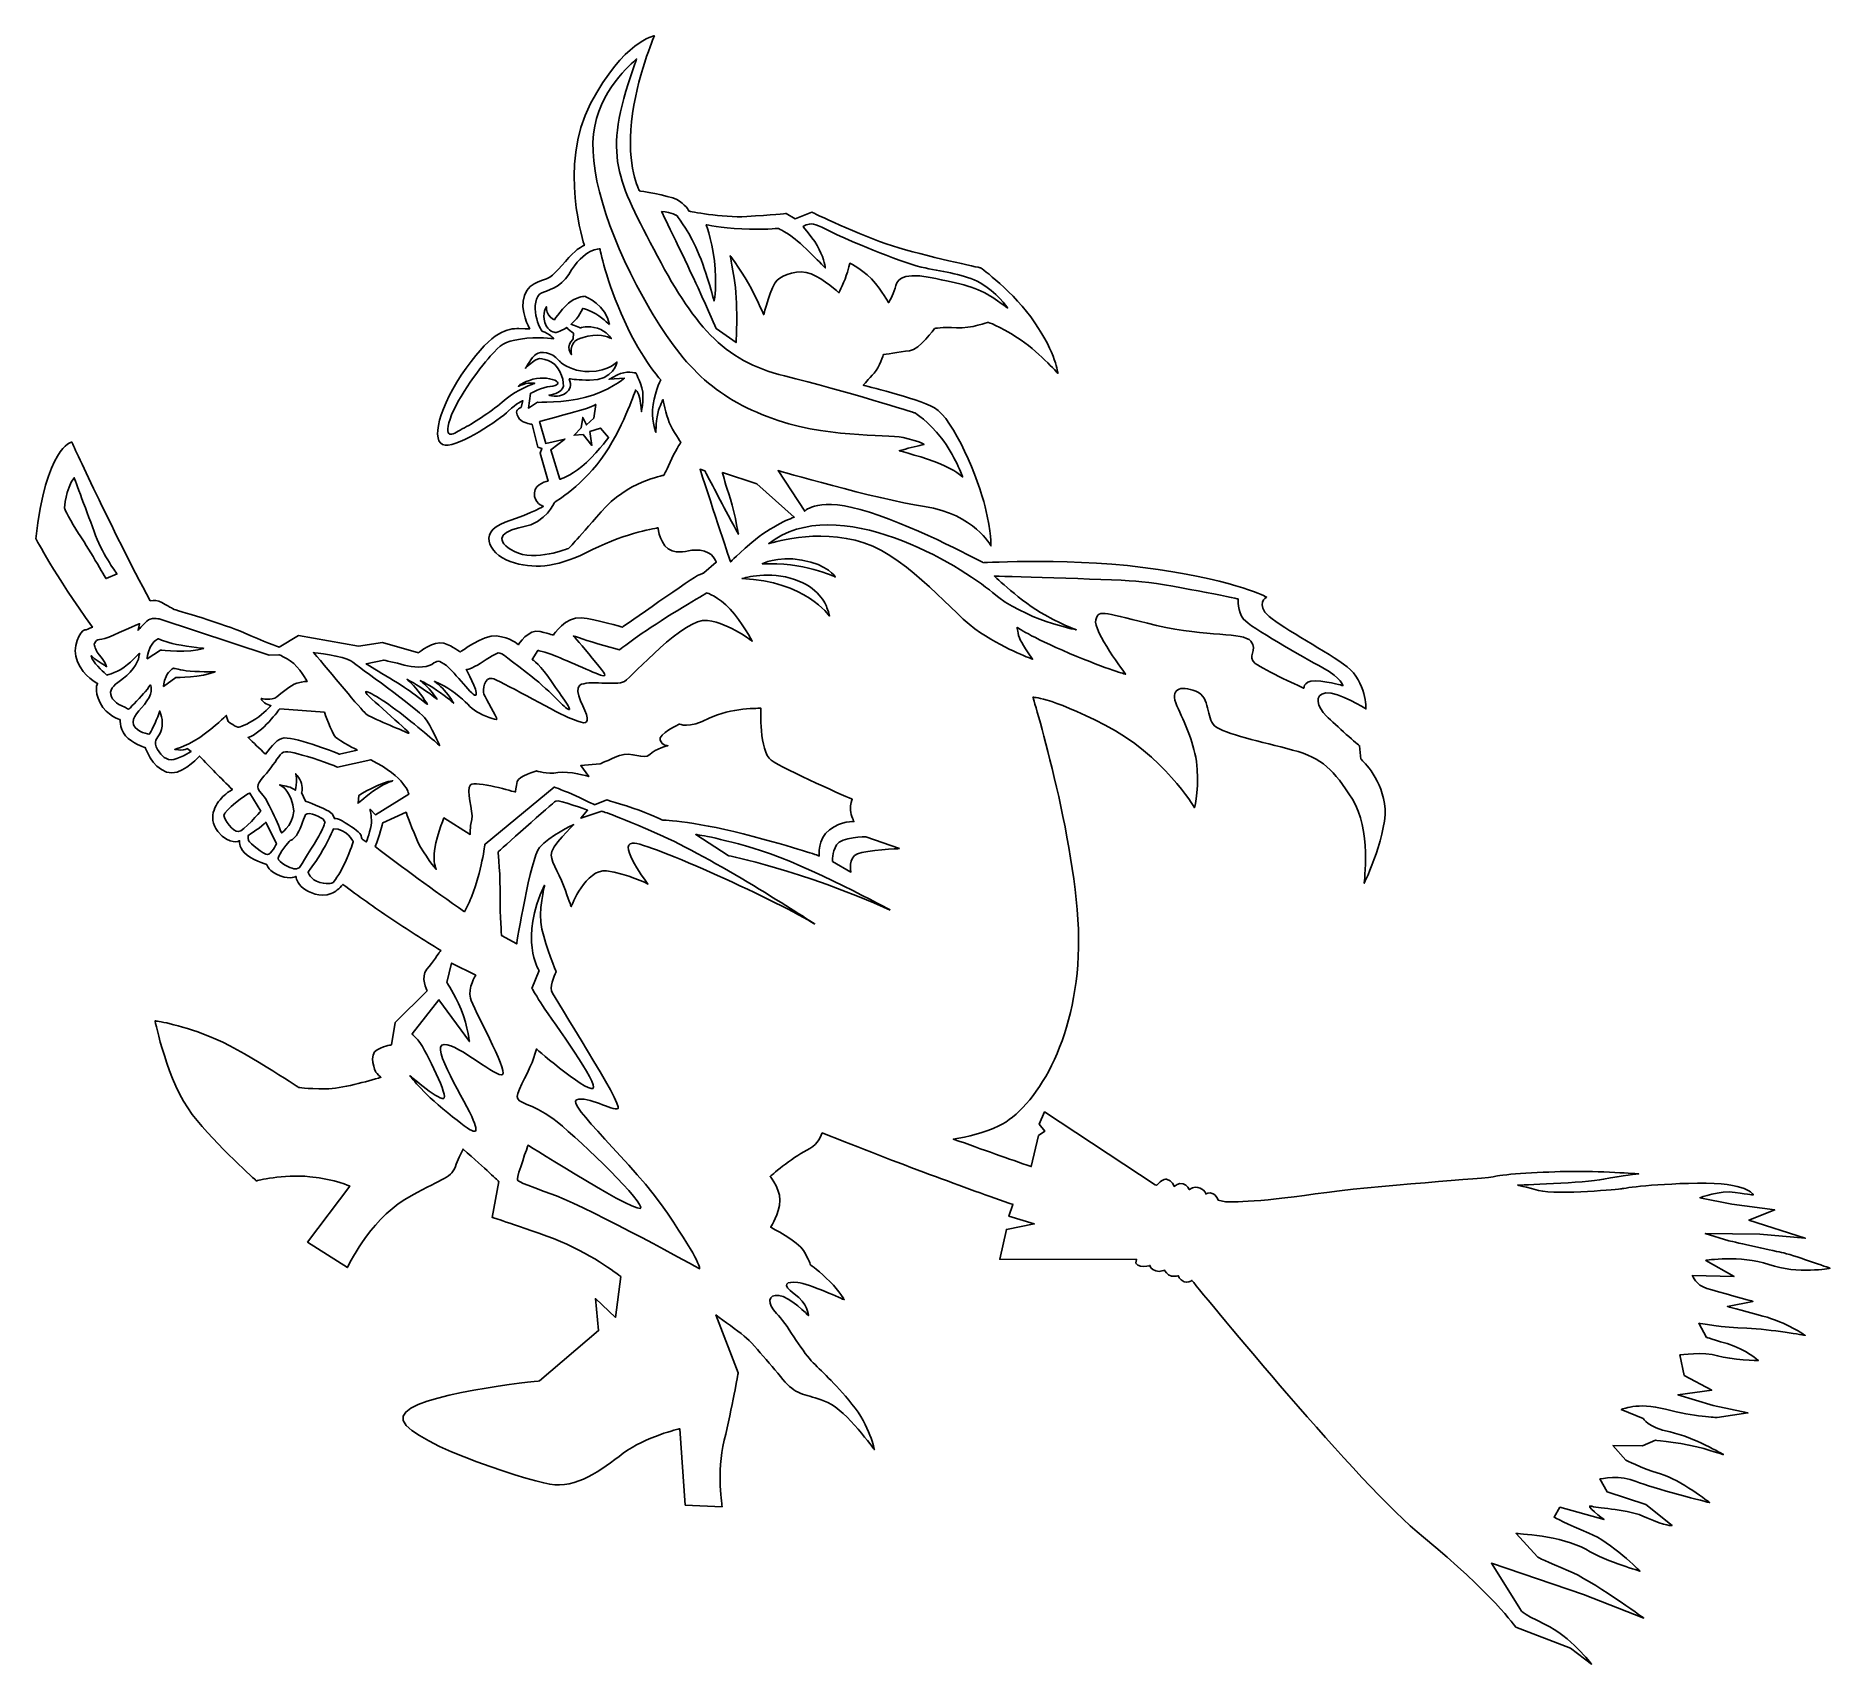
# Model space of a CAD drawing. Header units: centimetres. Extents: x -11.5 to 11.5, y -10.5 to 10.5.
import ezdxf

# ---------------------------------------------------------------- set-up
doc = ezdxf.new("R2010")
doc.units = ezdxf.units.CM
doc.header["$MEASUREMENT"] = 0
doc.layers.add('Layer 1', color=7, linetype='Continuous')

msp = doc.modelspace()

# ---------------------------------------------------------------- linework, layer by layer
at = {"layer": 'Layer 1'}
for points, knots in [([(-10.06919, 3.18934), (-10.02027, 3.19717), (-9.96693, 3.1949), (-9.92007, 3.16817), (-9.92007, 3.16817), (-9.79146, 3.0948), (-9.76825, 3.08094), (-9.76825, 3.08094), (-9.76825, 3.08094), (-9.76825, 3.08094), (-9.09436, 2.88319), (-8.85904, 2.77741), (-8.85904, 2.77741), (-8.62367, 2.67166), (-8.40769, 2.59236), (-8.40769, 2.59236), (-8.40769, 2.59236), (-8.40769, 2.59236), (-8.16263, 2.74428), (-8.16263, 2.74428), (-8.16263, 2.74428), (-8.16263, 2.74428), (-7.38864, 2.60532), (-7.38864, 2.60532), (-7.38864, 2.60532), (-7.38864, 2.60532), (-7.07863, 2.65517), (-7.07863, 2.65517), (-7.07863, 2.65517), (-7.07863, 2.65517), (-6.61825, 2.52222), (-6.61825, 2.52222), (-6.61825, 2.52222), (-6.61825, 2.52222), (-6.41915, 2.68123), (-6.29353, 2.64311), (-6.29353, 2.64311), (-6.16796, 2.60498), (-6.08083, 2.5305), (-6.08083, 2.5305), (-6.08083, 2.5305), (-6.08083, 2.5305), (-5.78585, 2.75643), (-5.61307, 2.73828), (-5.61307, 2.73828), (-5.44027, 2.7201), (-5.33187, 2.62549), (-5.33187, 2.62549), (-5.33187, 2.62549), (-5.33187, 2.62549), (-5.20037, 2.8325), (-5.05408, 2.79488), (-5.05408, 2.79488), (-4.90771, 2.75731), (-4.8826, 2.74969), (-4.8826, 2.74969), (-4.8826, 2.74969), (-4.8826, 2.74969), (-4.72083, 2.98864), (-4.52734, 2.97101), (-4.52734, 2.97101), (-4.33374, 2.95342), (-3.99465, 2.85041), (-3.99465, 2.85041), (-3.99465, 2.85041), (-3.99465, 2.85041), (-3.06961, 3.50234), (-3.00791, 3.52478), (-3.00791, 3.52478), (-2.94626, 3.54716), (-2.94626, 3.54716), (-2.94626, 3.54716), (-2.94626, 3.54716), (-2.94626, 3.54716), (-2.78799, 3.6844), (-2.78799, 3.6844), (-2.78799, 3.6844), (-2.78799, 3.6844), (-2.8249, 3.82243), (-2.99466, 3.83966), (-2.99466, 3.83966), (-3.16428, 3.85691), (-3.20601, 3.78722), (-3.35672, 3.83299), (-3.35672, 3.83299), (-3.50751, 3.87882), (-3.53801, 4.12813), (-3.53801, 4.12813), (-3.53801, 4.12813), (-3.53801, 4.12813), (-3.9361, 4.07066), (-4.37751, 3.84807), (-4.37751, 3.84807), (-4.81897, 3.6254), (-5.08175, 3.5955), (-5.38293, 3.67667), (-5.38293, 3.67667), (-5.68405, 3.75782), (-5.88545, 4.06587), (-5.50183, 4.1998), (-5.50183, 4.1998), (-5.11826, 4.33357), (-5.01116, 4.40395), (-5.01116, 4.40395), (-5.01116, 4.40395), (-5.01116, 4.40395), (-5.13805, 4.44935), (-5.12689, 4.57627), (-5.12689, 4.57627), (-5.1158, 4.70324), (-4.95041, 4.72843), (-4.95041, 4.72843), (-4.95041, 4.72843), (-4.95041, 4.72843), (-5.05354, 5.08898), (-5.05354, 5.08898), (-5.05354, 5.08898), (-5.05354, 5.08898), (-5.02917, 5.14677), (-5.02917, 5.14677), (-5.02917, 5.14677), (-5.02917, 5.14677), (-5.08156, 5.16608), (-5.08156, 5.16608), (-5.08156, 5.16608), (-5.08156, 5.16608), (-5.1575, 5.45831), (-5.1575, 5.45831), (-5.1575, 5.45831), (-5.1575, 5.45831), (-5.25328, 5.47032), (-5.30109, 5.51051), (-5.30109, 5.51051), (-5.34885, 5.55073), (-5.36626, 5.61775), (-5.34874, 5.64158), (-5.34874, 5.64158), (-5.3312, 5.66545), (-5.29723, 5.67563), (-5.29723, 5.67563), (-5.29723, 5.67563), (-5.29723, 5.67563), (-5.27572, 5.76347), (-5.27572, 5.76347), (-5.27572, 5.76347), (-5.27572, 5.76347), (-5.35282, 5.73545), (-5.46252, 5.62811), (-5.46252, 5.62811), (-5.57227, 5.5209), (-6.07934, 5.17242), (-6.27598, 5.19099), (-6.27598, 5.19099), (-6.4727, 5.20956), (-6.35602, 5.69539), (-6.00587, 6.18236), (-6.00587, 6.18236), (-5.65569, 6.66935), (-5.46731, 6.69097), (-5.32716, 6.68957), (-5.32716, 6.68957), (-5.18698, 6.68817), (-5.18698, 6.68817), (-5.18698, 6.68817), (-5.18698, 6.68817), (-5.18698, 6.68817), (-5.32515, 6.92214), (-5.25567, 7.11709), (-5.25567, 7.11709), (-5.18616, 7.31201), (-4.96995, 7.30124), (-4.89203, 7.37707), (-4.89203, 7.37707), (-4.81422, 7.4529), (-4.63721, 7.66316), (-4.57604, 7.70632), (-4.57604, 7.70632), (-4.51492, 7.7495), (-4.4841, 7.76069), (-4.4841, 7.76069), (-4.4841, 7.76069), (-4.4841, 7.76074), (-4.82618, 8.78018), (-4.40353, 9.58465), (-4.40353, 9.58465), (-3.98096, 10.38912), (-3.58409, 10.45378), (-3.58409, 10.45378), (-3.58409, 10.45378), (-3.58409, 10.45378), (-3.81473, 9.92022), (-3.87817, 9.34967), (-3.87817, 9.34967), (-3.9417, 8.77912), (-3.77744, 8.46173), (-3.77744, 8.46173), (-3.77744, 8.46173), (-3.77744, 8.46173), (-3.40419, 8.40331), (-3.2969, 8.35018), (-3.2969, 8.35018), (-3.18956, 8.29703), (-3.13712, 8.19876), (-3.13712, 8.19876), (-3.13712, 8.19876), (-3.13712, 8.19876), (-2.71752, 8.11253), (-2.39626, 8.13156), (-2.39626, 8.13156), (-2.07498, 8.15061), (-1.89072, 8.17011), (-1.89072, 8.17011), (-1.89072, 8.17011), (-1.89072, 8.17011), (-1.77462, 8.10055), (-1.77462, 8.10055), (-1.77462, 8.10055), (-1.77462, 8.10055), (-1.55689, 8.18527), (-1.55689, 8.18527), (-1.55689, 8.18527), (-1.55689, 8.18527), (-0.94052, 7.88843), (-0.52176, 7.75437), (-0.52176, 7.75437), (-0.10298, 7.62036), (0.61322, 7.47153), (0.61322, 7.47153), (0.61322, 7.47153), (0.61322, 7.47153), (1.04089, 7.16332), (1.31109, 6.76583), (1.31109, 6.76583), (1.58131, 6.36827), (1.60687, 6.11361), (1.60687, 6.11361), (1.60687, 6.11361), (1.60687, 6.11361), (1.33512, 6.41555), (1.08792, 6.57295), (1.08792, 6.57295), (0.84075, 6.73027), (0.7089, 6.7703), (0.7089, 6.7703), (0.7089, 6.7703), (0.7089, 6.7703), (0.49305, 6.69185), (0.30382, 6.70127), (0.30382, 6.70127), (0.11462, 6.71069), (0.01971, 6.69156), (0.01971, 6.69156), (0.01971, 6.69156), (0.01971, 6.69156), (-0.1723, 6.4206), (-0.30062, 6.40473), (-0.30062, 6.40473), (-0.42889, 6.38885), (-0.6377, 6.35615), (-0.6377, 6.35615), (-0.6377, 6.35615), (-0.6377, 6.35615), (-0.68723, 6.1929), (-0.75795, 6.11832), (-0.75795, 6.11832), (-0.82857, 6.04381), (-0.89485, 5.96105), (-0.89485, 5.96105), (-0.89485, 5.96105), (-0.89485, 5.96105), (-0.2294, 5.80354), (0.01812, 5.67006), (0.01812, 5.67006), (0.26566, 5.53658), (0.5893, 4.73875), (0.67116, 4.39839), (0.67116, 4.39839), (0.75294, 4.05814), (0.74487, 3.89595), (0.74487, 3.89595), (0.74487, 3.89595), (0.74487, 3.89595), (0.53879, 4.30142), (-0.10958, 4.40234), (-0.10958, 4.40234), (-0.75799, 4.50312), (-1.99259, 4.86436), (-1.99259, 4.86436), (-1.99259, 4.86436), (-1.99259, 4.86436), (-1.65046, 4.3421), (-1.65046, 4.3421), (-1.65046, 4.3421), (-1.65046, 4.3421), (-1.47946, 4.5439), (-0.81766, 4.32927), (-0.81766, 4.32927), (-0.15583, 4.11459), (0.64482, 3.67945), (0.64482, 3.67945), (0.64482, 3.67945), (0.64482, 3.67945), (1.85323, 3.75142), (2.89558, 3.59272), (2.89558, 3.59272), (3.93785, 3.43394), (4.28991, 3.23789), (4.28991, 3.23789), (4.28991, 3.23789), (4.28991, 3.23789), (4.13878, 3.14658), (4.32364, 2.98757), (4.32364, 2.98757), (4.50858, 2.82861), (5.08334, 2.53061), (5.32726, 2.33992), (5.32726, 2.33992), (5.57113, 2.14926), (5.56811, 1.80038), (5.56811, 1.80038), (5.56811, 1.80038), (5.56811, 1.80038), (5.21746, 2.02345), (5.054, 2.00451), (5.054, 2.00451), (4.89046, 1.98559), (4.94459, 1.8251), (5.0599, 1.70786), (5.0599, 1.70786), (5.17521, 1.59054), (5.48548, 1.32482), (5.48548, 1.32482), (5.48548, 1.32482), (5.48548, 1.32482), (5.50247, 1.15501), (5.50247, 1.15501), (5.50247, 1.15501), (5.50247, 1.15501), (5.75134, 0.93543), (5.80862, 0.58195), (5.80862, 0.58195), (5.86585, 0.22849), (5.54557, -0.44241), (5.54557, -0.44241), (5.54557, -0.44241), (5.54557, -0.44241), (5.63653, 0.26376), (5.39386, 0.63931), (5.39386, 0.63931), (5.15124, 1.01473), (5.01844, 1.1648), (4.62532, 1.27045), (4.62532, 1.27045), (4.2322, 1.37615), (3.74153, 1.47712), (3.62247, 1.58181), (3.62247, 1.58181), (3.50346, 1.68658), (3.58159, 1.94405), (3.38006, 2.02578), (3.38006, 2.02578), (3.17855, 2.10759), (3.04073, 2.06023), (3.13812, 1.83864), (3.13812, 1.83864), (3.23538, 1.61708), (3.34278, 1.40607), (3.38775, 1.12501), (3.38775, 1.12501), (3.43268, 0.84389), (3.36436, 0.52859), (3.36436, 0.52859), (3.36436, 0.52859), (3.36436, 0.52859), (2.95553, 1.21508), (2.2125, 1.59155), (2.2125, 1.59155), (1.46958, 1.96808), (1.28524, 1.94855), (1.28524, 1.94855), (1.28524, 1.94855), (1.28524, 1.94855), (1.89772, -0.05493), (1.8723, -1.26807), (1.8723, -1.26807), (1.84687, -2.48116), (1.31347, -3.33431), (0.8463, -3.56283), (0.8463, -3.56283), (0.66096, -3.65348), (0.44905, -3.70361), (0.26083, -3.73121), (0.26083, -3.73121), (0.64561, -3.8702), (0.98751, -3.9904), (1.26273, -4.08559), (1.26273, -4.08559), (1.26273, -4.08559), (1.35573, -3.68686), (1.35573, -3.68686), (1.35573, -3.68686), (1.35573, -3.68686), (1.43847, -3.62966), (1.43847, -3.62966), (1.43847, -3.62966), (1.43847, -3.62966), (1.36722, -3.53946), (1.36722, -3.53946), (1.36722, -3.53946), (1.36722, -3.53946), (1.43559, -3.38185), (1.43559, -3.38185), (1.43559, -3.38185), (1.43559, -3.38185), (2.85728, -4.32107), (2.85728, -4.32107), (2.85728, -4.32107), (2.85728, -4.32107), (2.8785, -4.32628), (2.8785, -4.32628), (2.8785, -4.32628), (2.91305, -4.28768), (2.96428, -4.24108), (3.00481, -4.24929), (3.00481, -4.24929), (3.07241, -4.26294), (3.10289, -4.34076), (3.10289, -4.34076), (3.10289, -4.34076), (3.10289, -4.34076), (3.1603, -4.28967), (3.21682, -4.30684), (3.21682, -4.30684), (3.27341, -4.32396), (3.2954, -4.38209), (3.2954, -4.38209), (3.2954, -4.38209), (3.2954, -4.38209), (3.35686, -4.32883), (3.43603, -4.36309), (3.43603, -4.36309), (3.51514, -4.39743), (3.50747, -4.43969), (3.50747, -4.43969), (3.50747, -4.43969), (3.50747, -4.43969), (3.55052, -4.40477), (3.60373, -4.43464), (3.60373, -4.43464), (3.63474, -4.45197), (3.65575, -4.48967), (3.66802, -4.51809), (3.66802, -4.51809), (3.66802, -4.51809), (3.76229, -4.54106), (3.76229, -4.54106), (3.76229, -4.54106), (3.76229, -4.54106), (4.15305, -4.55003), (4.91442, -4.43822), (4.91442, -4.43822), (5.67581, -4.32654), (7.14946, -4.23896), (7.23807, -4.21105), (7.23807, -4.21105), (7.32678, -4.18311), (7.86315, -4.15393), (8.20377, -4.1476), (8.20377, -4.1476), (8.54432, -4.14122), (9.07663, -4.17948), (9.07663, -4.17948), (9.07663, -4.17948), (9.07663, -4.17948), (8.86832, -4.19853), (8.62485, -4.24803), (8.62485, -4.24803), (8.38138, -4.29759), (7.52027, -4.32415), (7.52027, -4.32415), (7.52027, -4.32415), (7.52027, -4.32415), (7.52027, -4.32415), (7.78737, -4.39154), (7.78737, -4.39154), (8.05444, -4.45893), (8.85017, -4.37133), (8.85017, -4.37133), (8.85017, -4.37133), (8.85017, -4.37133), (9.19154, -4.3104), (9.83169, -4.29902), (9.83169, -4.29902), (10.4719, -4.28764), (10.5517, -4.44896), (10.5517, -4.44896), (10.5517, -4.44896), (10.5517, -4.44896), (10.51069, -4.45031), (10.31556, -4.41848), (10.31556, -4.41848), (10.12056, -4.38668), (9.86378, -4.48703), (9.86378, -4.48703), (9.86378, -4.48703), (9.86378, -4.48703), (10.27571, -4.57096), (10.27571, -4.57096), (10.27571, -4.57096), (10.27571, -4.57096), (10.82649, -4.64221), (10.82649, -4.64221), (10.82649, -4.64221), (10.82649, -4.64221), (10.49362, -4.77434), (10.49362, -4.77434), (10.49362, -4.77434), (10.49362, -4.77434), (11.21868, -5.00821), (11.21868, -5.00821), (11.21868, -5.00821), (11.21868, -5.00821), (10.63617, -4.95482), (10.63617, -4.95482), (10.63617, -4.95482), (10.63617, -4.95482), (9.93315, -4.94709), (9.93315, -4.94709), (9.93315, -4.94709), (9.93315, -4.94709), (10.23464, -5.03861), (10.23464, -5.03861), (10.23464, -5.03861), (10.23464, -5.03861), (10.78466, -5.16447), (10.91351, -5.1899), (10.91351, -5.1899), (11.04247, -5.21533), (11.53824, -5.39329), (11.53824, -5.39329), (11.53824, -5.39329), (11.53824, -5.39329), (11.12403, -5.47333), (10.7506, -5.34617), (10.7506, -5.34617), (10.37717, -5.21909), (9.93791, -5.29151), (9.93791, -5.29151), (9.93791, -5.29151), (9.93791, -5.29151), (10.30396, -5.49865), (10.30396, -5.49865), (10.30396, -5.49865), (10.30396, -5.49865), (9.76506, -5.48595), (9.76506, -5.48595), (9.76506, -5.48595), (9.76506, -5.48595), (9.81374, -5.61038), (9.95191, -5.65235), (9.95191, -5.65235), (10.09002, -5.69431), (10.54553, -5.81888), (10.54553, -5.81888), (10.54553, -5.81888), (10.54553, -5.81888), (10.21671, -5.88362), (10.21671, -5.88362), (10.21671, -5.88362), (10.21671, -5.88362), (10.3675, -5.92945), (10.67216, -6.00827), (10.67216, -6.00827), (10.97691, -6.08701), (11.21744, -6.25605), (11.21744, -6.25605), (11.21744, -6.25605), (11.21744, -6.25605), (10.77709, -6.17726), (10.46825, -6.16575), (10.46825, -6.16575), (10.1594, -6.15432), (9.84804, -6.10087), (9.84804, -6.10087), (9.84804, -6.10087), (9.84804, -6.10087), (9.94951, -6.28264), (9.94951, -6.28264), (9.94951, -6.28264), (9.94951, -6.28264), (9.96213, -6.28648), (10.21333, -6.36273), (10.21333, -6.36273), (10.46453, -6.43904), (10.61703, -6.58136), (10.61703, -6.58136), (10.61703, -6.58136), (10.61703, -6.58136), (10.26722, -6.57109), (10.09138, -6.51773), (10.09138, -6.51773), (9.91554, -6.46436), (9.60598, -6.50754), (9.60598, -6.50754), (9.60598, -6.50754), (9.60598, -6.50754), (9.65916, -6.77051), (9.65916, -6.77051), (9.65916, -6.77051), (9.65916, -6.77051), (10.0159, -6.96122), (10.0159, -6.96122), (10.0159, -6.96122), (10.0159, -6.96122), (9.58, -7.02088), (9.58, -7.02088), (9.58, -7.02088), (9.58, -7.02088), (10.03212, -7.15817), (10.03212, -7.15817), (10.03212, -7.15817), (10.03212, -7.15817), (10.48165, -7.25355), (10.48165, -7.25355), (10.48165, -7.25355), (10.48165, -7.25355), (10.08679, -7.312), (10.08679, -7.312), (10.08679, -7.312), (10.08679, -7.312), (9.79048, -7.3043), (9.42295, -7.20646), (9.42295, -7.20646), (9.05539, -7.10856), (8.85224, -7.21143), (8.85224, -7.21143), (8.85224, -7.21143), (8.85224, -7.21143), (9.13442, -7.32451), (9.13442, -7.32451), (9.13442, -7.32451), (9.13442, -7.32451), (9.18652, -7.43638), (9.48195, -7.49866), (9.48195, -7.49866), (9.77749, -7.561), (10.16534, -7.78846), (10.16534, -7.78846), (10.16534, -7.78846), (10.16534, -7.78846), (10.14026, -7.78084), (9.9142, -7.71215), (9.9142, -7.71215), (9.68809, -7.64354), (9.29132, -7.60539), (9.29132, -7.60539), (9.29132, -7.60539), (9.29132, -7.60539), (9.12323, -7.67783), (9.12323, -7.67783), (9.12323, -7.67783), (9.12323, -7.67783), (8.74506, -7.67267), (8.74506, -7.67267), (8.74506, -7.67267), (8.74506, -7.67267), (8.9127, -7.86076), (8.9127, -7.86076), (8.9127, -7.86076), (8.9127, -7.86076), (9.09108, -7.95609), (9.35485, -8.03621), (9.35485, -8.03621), (9.61853, -8.1163), (9.98977, -8.40729), (9.98977, -8.40729), (9.98977, -8.40729), (9.98977, -8.40729), (9.23878, -8.22049), (9.04452, -8.134), (9.04452, -8.134), (8.85016, -8.04759), (8.5783, -8.1022), (8.5783, -8.1022), (8.5783, -8.1022), (8.5783, -8.1022), (8.67064, -8.26743), (8.67064, -8.26743), (8.67064, -8.26743), (8.67064, -8.26743), (9.1697, -8.43266), (9.1697, -8.43266), (9.1697, -8.43266), (9.1697, -8.43266), (9.50657, -8.69957), (9.50657, -8.69957), (9.50657, -8.69957), (9.50657, -8.69957), (9.43378, -8.71862), (9.17997, -8.60043), (9.17997, -8.60043), (8.92618, -8.48224), (8.58564, -8.48848), (8.47261, -8.45417), (8.47261, -8.45417), (8.35958, -8.41991), (8.63112, -8.62573), (8.63112, -8.62573), (8.63112, -8.62573), (8.63112, -8.62573), (8.06256, -8.46682), (8.06256, -8.46682), (8.06256, -8.46682), (8.06256, -8.46682), (7.98826, -8.59512), (7.98826, -8.59512), (7.98826, -8.59512), (7.98826, -8.59512), (8.15407, -8.68664), (8.43633, -8.79985), (8.43633, -8.79985), (8.71853, -8.91293), (9.09496, -9.28782), (9.09496, -9.28782), (9.09496, -9.28782), (9.09496, -9.28782), (8.70227, -9.18228), (8.39569, -9.00686), (8.39569, -9.00686), (8.08912, -8.83152), (7.49994, -8.80345), (7.49994, -8.80345), (7.49994, -8.80345), (7.49994, -8.80345), (7.77318, -9.10592), (7.77318, -9.10592), (7.77318, -9.10592), (7.77318, -9.10592), (7.89211, -9.1695), (8.17439, -9.28258), (8.17439, -9.28258), (8.45657, -9.39574), (9.14033, -9.89144), (9.14033, -9.89144), (9.14033, -9.89144), (9.14033, -9.89144), (8.36563, -9.58765), (8.36563, -9.58765), (8.36563, -9.58765), (8.36563, -9.58765), (7.18255, -9.18726), (7.18255, -9.18726), (7.18255, -9.18726), (7.18255, -9.18726), (7.5559, -9.78072), (7.5559, -9.78072), (7.5559, -9.78072), (7.5559, -9.78072), (7.54587, -9.81879), (7.87168, -9.97262), (7.87168, -9.97262), (8.19746, -10.12637), (8.47004, -10.4835), (8.47004, -10.4835), (8.47004, -10.4835), (8.47004, -10.4835), (8.19858, -10.27763), (8.19858, -10.27763), (8.19858, -10.27763), (8.19858, -10.27763), (7.49598, -10.00942), (7.49598, -10.00942), (7.49598, -10.00942), (7.49598, -10.00942), (7.18988, -9.57349), (6.30745, -8.85301), (6.30745, -8.85301), (5.47012, -8.16919), (3.52641, -5.79101), (3.33007, -5.54971), (3.33007, -5.54971), (3.31483, -5.56178), (3.27652, -5.58538), (3.22953, -5.56582), (3.22953, -5.56582), (3.16841, -5.54045), (3.15182, -5.48737), (3.15182, -5.48737), (3.15182, -5.48737), (3.15182, -5.48737), (3.12716, -5.50388), (3.0689, -5.49306), (3.0689, -5.49306), (3.01082, -5.48227), (2.97698, -5.41712), (2.97698, -5.41712), (2.97698, -5.41712), (2.97698, -5.41712), (2.92928, -5.44382), (2.8657, -5.42789), (2.8657, -5.42789), (2.80204, -5.41202), (2.78939, -5.35677), (2.78939, -5.35677), (2.78939, -5.35677), (2.78939, -5.35677), (2.72914, -5.37963), (2.66869, -5.36468), (2.66869, -5.36468), (2.60821, -5.34973), (2.60855, -5.32243), (2.60855, -5.32243), (2.60855, -5.32243), (2.60855, -5.32243), (2.61882, -5.28041), (2.61882, -5.28041), (2.61882, -5.28041), (2.61882, -5.28041), (0.85781, -5.27776), (0.85781, -5.27776), (0.85781, -5.27776), (0.85781, -5.27776), (0.94507, -4.89274), (0.94507, -4.89274), (0.94507, -4.89274), (0.94507, -4.89274), (1.30231, -4.82284), (1.30231, -4.82284), (1.30231, -4.82284), (1.30231, -4.82284), (0.97576, -4.7237), (0.97576, -4.7237), (0.97576, -4.7237), (0.97576, -4.7237), (1.02825, -4.57503), (1.02825, -4.57503), (1.02825, -4.57503), (1.02825, -4.57503), (1.02896, -4.57426), (1.02896, -4.57426), (1.02896, -4.57426), (0.44563, -4.36947), (-0.43011, -4.05102), (-1.42529, -3.65221), (-1.42529, -3.65221), (-1.4526, -3.72558), (-1.50861, -3.82186), (-1.62211, -3.87642), (-1.62211, -3.87642), (-1.8229, -3.97315), (-2.0946, -4.21305), (-2.0946, -4.21305), (-2.0946, -4.21305), (-2.0946, -4.21305), (-1.93376, -4.40593), (-1.97461, -4.58553), (-1.97461, -4.58553), (-2.01538, -4.76524), (-2.0874, -4.86684), (-2.0874, -4.86684), (-2.0874, -4.86684), (-2.0874, -4.86684), (-1.73161, -5.0503), (-1.66404, -5.16685), (-1.66404, -5.16685), (-1.59654, -5.28332), (-1.57604, -5.35126), (-1.57604, -5.35126), (-1.57604, -5.35126), (-1.57604, -5.35126), (-1.45116, -5.43714), (-1.32527, -5.56459), (-1.32527, -5.56459), (-1.19935, -5.69191), (-1.14244, -5.79838), (-1.14244, -5.79838), (-1.14244, -5.79838), (-1.14244, -5.79838), (-1.60072, -5.59071), (-1.74019, -5.57579), (-1.74019, -5.57579), (-1.8797, -5.56084), (-1.95966, -5.59831), (-1.78401, -5.72023), (-1.78401, -5.72023), (-1.60846, -5.84218), (-1.60206, -6.00185), (-1.60206, -6.00185), (-1.60206, -6.00185), (-1.60206, -6.00185), (-1.84331, -5.75708), (-1.98277, -5.74221), (-1.98277, -5.74221), (-2.12228, -5.72729), (-2.13776, -5.84603), (-2.01182, -5.97343), (-2.01182, -5.97343), (-1.8859, -6.10077), (-1.68966, -6.44852), (-1.56568, -6.58216), (-1.56568, -6.58216), (-1.44164, -6.71583), (-1.27175, -6.85651), (-1.04202, -7.13892), (-1.04202, -7.13892), (-0.8122, -7.42128), (-0.75413, -7.72704), (-0.75413, -7.72704), (-0.75413, -7.72704), (-0.75413, -7.72704), (-1.11018, -7.22801), (-1.35182, -7.1203), (-1.35182, -7.1203), (-1.59346, -7.01267), (-1.7256, -7.04108), (-1.87091, -6.88728), (-1.87091, -6.88728), (-2.01622, -6.7334), (-2.2703, -6.39566), (-2.42955, -6.26501), (-2.42955, -6.26501), (-2.52443, -6.18709), (-2.68151, -6.07329), (-2.79296, -5.99402), (-2.79296, -5.99402), (-2.79296, -5.99402), (-2.50486, -6.73959), (-2.50486, -6.73959), (-2.50486, -6.73959), (-2.50486, -6.73959), (-2.58426, -7.18181), (-2.68496, -7.60398), (-2.68496, -7.60398), (-2.78569, -8.02604), (-2.71176, -8.45999), (-2.71176, -8.45999), (-2.71176, -8.45999), (-2.71176, -8.45999), (-3.18563, -8.43962), (-3.18563, -8.43962), (-3.18563, -8.43962), (-3.18563, -8.43962), (-3.25781, -7.45743), (-3.25781, -7.45743), (-3.25781, -7.45743), (-3.25781, -7.45743), (-3.69945, -7.55657), (-3.98428, -7.77186), (-3.98428, -7.77186), (-4.2691, -7.98718), (-4.59049, -8.23253), (-4.92853, -8.17098), (-4.92853, -8.17098), (-5.26651, -8.10952), (-6.90412, -7.58482), (-6.81641, -7.29592), (-6.81641, -7.29592), (-6.72867, -7.00705), (-5.05984, -6.84168), (-5.05984, -6.84168), (-5.05984, -6.84168), (-5.05984, -6.84168), (-4.30086, -6.19419), (-4.30086, -6.19419), (-4.30086, -6.19419), (-4.30086, -6.19419), (-4.34092, -5.78419), (-4.34092, -5.78419), (-4.34092, -5.78419), (-4.34092, -5.78419), (-4.08528, -6.02642), (-4.08528, -6.02642), (-4.08528, -6.02642), (-4.08528, -6.02642), (-4.01678, -5.50106), (-4.01678, -5.50106), (-4.01678, -5.50106), (-4.11949, -5.4206), (-4.48665, -5.14908), (-4.96801, -4.97973), (-4.96801, -4.97973), (-5.53808, -4.77923), (-5.66992, -4.73914), (-5.66992, -4.73914), (-5.66992, -4.73914), (-5.66992, -4.73914), (-5.58478, -4.27805), (-5.58478, -4.27805), (-5.58478, -4.27805), (-5.58478, -4.27805), (-5.74932, -4.12001), (-6.04354, -3.86162), (-6.04354, -3.86162), (-6.07219, -3.92422), (-6.11191, -4.0032), (-6.14316, -4.08469), (-6.14316, -4.08469), (-6.20912, -4.25672), (-6.33231, -4.23304), (-6.7939, -4.5112), (-6.7939, -4.5112), (-7.25562, -4.78941), (-7.5323, -5.38446), (-7.5323, -5.38446), (-7.5323, -5.38446), (-7.5323, -5.38446), (-8.04355, -5.05773), (-8.04355, -5.05773), (-8.04355, -5.05773), (-8.04355, -5.05773), (-7.50242, -4.3373), (-7.50242, -4.3373), (-7.50242, -4.3373), (-7.50242, -4.3373), (-7.66871, -4.2525), (-8.01428, -4.21612), (-8.01428, -4.21612), (-8.35988, -4.17979), (-8.7022, -4.26793), (-8.7022, -4.26793), (-8.7022, -4.26793), (-8.7022, -4.26793), (-9.20613, -3.82684), (-9.52659, -3.41401), (-9.52659, -3.41401), (-9.84703, -3.00121), (-10.0053, -2.21246), (-10.0053, -2.21246), (-10.0053, -2.21246), (-10.0053, -2.21246), (-9.72, -2.24416), (-9.3045, -2.41151), (-9.3045, -2.41151), (-8.88889, -2.57886), (-8.15946, -3.06784), (-8.15946, -3.06784), (-8.15946, -3.06784), (-8.15946, -3.06784), (-8.07596, -3.08636), (-7.80817, -3.08538), (-7.80817, -3.08538), (-7.61203, -3.08467), (-7.26956, -2.98875), (-7.10004, -2.93743), (-7.10004, -2.93743), (-7.14645, -2.89314), (-7.16738, -2.87163), (-7.16738, -2.87163), (-7.16738, -2.87163), (-7.16738, -2.87163), (-7.26898, -2.64187), (-7.14812, -2.5826), (-7.14812, -2.5826), (-7.02718, -2.52331), (-6.96495, -2.52167), (-6.96495, -2.52167), (-6.96495, -2.52167), (-6.96495, -2.52167), (-6.91878, -2.23386), (-6.91878, -2.23386), (-6.91878, -2.23386), (-6.91878, -2.23386), (-6.50627, -1.82415), (-6.50627, -1.82415), (-6.50627, -1.82415), (-6.50627, -1.82415), (-6.59615, -1.64598), (-6.51161, -1.54824), (-6.51161, -1.54824), (-6.42705, -1.45037), (-6.35122, -1.33623), (-6.35122, -1.33623), (-6.35122, -1.33623), (-6.35122, -1.33623), (-6.34355, -1.32541), (-6.33019, -1.30599), (-6.33019, -1.30599), (-6.55355, -1.17124), (-6.76855, -1.03492), (-6.97239, -0.89742), (-6.97239, -0.89742), (-7.18607, -0.75335), (-7.39168, -0.60593), (-7.5898, -0.45644), (-7.5898, -0.45644), (-7.63533, -0.50994), (-7.68719, -0.55727), (-7.73881, -0.57556), (-7.73881, -0.57556), (-7.88483, -0.62723), (-8.0235, -0.56455), (-8.10184, -0.50648), (-8.10184, -0.50648), (-8.18032, -0.4484), (-8.19315, -0.3553), (-8.19315, -0.3553), (-8.19315, -0.3553), (-8.19315, -0.3553), (-8.25432, -0.39848), (-8.39683, -0.34834), (-8.39683, -0.34834), (-8.53933, -0.29823), (-8.57108, -0.19946), (-8.57108, -0.19946), (-8.57108, -0.19946), (-8.57108, -0.19946), (-8.77828, -0.13646), (-8.85532, -0.0514), (-8.85532, -0.0514), (-8.93237, 0.03374), (-8.91766, 0.1047), (-8.91766, 0.1047), (-8.91766, 0.1047), (-8.91766, 0.1047), (-9.04236, 0.03284), (-9.19698, 0.22382), (-9.19698, 0.22382), (-9.3516, 0.41477), (-9.20325, 0.60979), (-9.11811, 0.68684), (-9.11811, 0.68684), (-9.09395, 0.70875), (-9.0549, 0.736), (-9.01138, 0.76378), (-9.01138, 0.76378), (-9.15939, 0.90769), (-9.30065, 1.05072), (-9.43537, 1.19217), (-9.43537, 1.19217), (-9.47445, 1.14846), (-9.68305, 0.92761), (-9.85701, 0.98662), (-9.85701, 0.98662), (-10.04979, 1.05205), (-10.1313, 1.30309), (-10.1313, 1.30309), (-10.1313, 1.30309), (-10.1313, 1.30314), (-10.23994, 1.32928), (-10.35027, 1.41763), (-10.35027, 1.41763), (-10.4606, 1.506), (-10.45446, 1.66187), (-10.45446, 1.66187), (-10.45446, 1.66187), (-10.45446, 1.66187), (-10.62591, 1.70711), (-10.71145, 1.87711), (-10.71145, 1.87711), (-10.79699, 2.04708), (-10.74521, 2.12738), (-10.74521, 2.12738), (-10.74521, 2.12738), (-10.74521, 2.12738), (-10.92404, 2.21599), (-11.00392, 2.40487), (-11.00392, 2.40487), (-11.08372, 2.59365), (-10.97109, 2.8064), (-10.907, 2.81431), (-10.907, 2.81431), (-10.89417, 2.81595), (-10.85919, 2.82955), (-10.81151, 2.85035), (-10.81151, 2.85035), (-11.30027, 3.53139), (-11.5384, 3.98687), (-11.5384, 3.98687), (-11.5384, 3.98687), (-11.41635, 5.15688), (-11.07789, 5.23248), (-11.07789, 5.23248), (-11.07789, 5.23248), (-11.07789, 5.23248), (-10.57151, 4.12896), (-10.06919, 3.18934), (-10.06919, 3.18934), (-10.06919, 3.18934), (-10.06919, 3.18934), (-10.06919, 3.18934)], [0, 0, 0, 0, 0.00337838, 0.00337838, 0.00337838, 0.00337838, 0.00675676, 0.00675676, 0.00675676, 0.00675676, 0.01013514, 0.01013514, 0.01013514, 0.01013514, 0.01351351, 0.01351351, 0.01351351, 0.01351351, 0.01689189, 0.01689189, 0.01689189, 0.01689189, 0.02027027, 0.02027027, 0.02027027, 0.02027027, 0.02364865, 0.02364865, 0.02364865, 0.02364865, 0.02702703, 0.02702703, 0.02702703, 0.02702703, 0.03040541, 0.03040541, 0.03040541, 0.03040541, 0.03378378, 0.03378378, 0.03378378, 0.03378378, 0.03716216, 0.03716216, 0.03716216, 0.03716216, 0.04054054, 0.04054054, 0.04054054, 0.04054054, 0.04391892, 0.04391892, 0.04391892, 0.04391892, 0.0472973, 0.0472973, 0.0472973, 0.0472973, 0.05067568, 0.05067568, 0.05067568, 0.05067568, 0.05405405, 0.05405405, 0.05405405, 0.05405405, 0.05743243, 0.05743243, 0.05743243, 0.05743243, 0.06081081, 0.06081081, 0.06081081, 0.06081081, 0.06418919, 0.06418919, 0.06418919, 0.06418919, 0.06756757, 0.06756757, 0.06756757, 0.06756757, 0.07094595, 0.07094595, 0.07094595, 0.07094595, 0.07432432, 0.07432432, 0.07432432, 0.07432432, 0.0777027, 0.0777027, 0.0777027, 0.0777027, 0.08108108, 0.08108108, 0.08108108, 0.08108108, 0.08445946, 0.08445946, 0.08445946, 0.08445946, 0.08783784, 0.08783784, 0.08783784, 0.08783784, 0.09121622, 0.09121622, 0.09121622, 0.09121622, 0.09459459, 0.09459459, 0.09459459, 0.09459459, 0.09797297, 0.09797297, 0.09797297, 0.09797297, 0.10135135, 0.10135135, 0.10135135, 0.10135135, 0.10472973, 0.10472973, 0.10472973, 0.10472973, 0.10810811, 0.10810811, 0.10810811, 0.10810811, 0.11148649, 0.11148649, 0.11148649, 0.11148649, 0.11486486, 0.11486486, 0.11486486, 0.11486486, 0.11824324, 0.11824324, 0.11824324, 0.11824324, 0.12162162, 0.12162162, 0.12162162, 0.12162162, 0.125, 0.125, 0.125, 0.125, 0.12837838, 0.12837838, 0.12837838, 0.12837838, 0.13175676, 0.13175676, 0.13175676, 0.13175676, 0.13513514, 0.13513514, 0.13513514, 0.13513514, 0.13851351, 0.13851351, 0.13851351, 0.13851351, 0.14189189, 0.14189189, 0.14189189, 0.14189189, 0.14527027, 0.14527027, 0.14527027, 0.14527027, 0.14864865, 0.14864865, 0.14864865, 0.14864865, 0.15202703, 0.15202703, 0.15202703, 0.15202703, 0.15540541, 0.15540541, 0.15540541, 0.15540541, 0.15878378, 0.15878378, 0.15878378, 0.15878378, 0.16216216, 0.16216216, 0.16216216, 0.16216216, 0.16554054, 0.16554054, 0.16554054, 0.16554054, 0.16891892, 0.16891892, 0.16891892, 0.16891892, 0.1722973, 0.1722973, 0.1722973, 0.1722973, 0.17567568, 0.17567568, 0.17567568, 0.17567568, 0.17905405, 0.17905405, 0.17905405, 0.17905405, 0.18243243, 0.18243243, 0.18243243, 0.18243243, 0.18581081, 0.18581081, 0.18581081, 0.18581081, 0.18918919, 0.18918919, 0.18918919, 0.18918919, 0.19256757, 0.19256757, 0.19256757, 0.19256757, 0.19594595, 0.19594595, 0.19594595, 0.19594595, 0.19932432, 0.19932432, 0.19932432, 0.19932432, 0.2027027, 0.2027027, 0.2027027, 0.2027027, 0.20608108, 0.20608108, 0.20608108, 0.20608108, 0.20945946, 0.20945946, 0.20945946, 0.20945946, 0.21283784, 0.21283784, 0.21283784, 0.21283784, 0.21621622, 0.21621622, 0.21621622, 0.21621622, 0.21959459, 0.21959459, 0.21959459, 0.21959459, 0.22297297, 0.22297297, 0.22297297, 0.22297297, 0.22635135, 0.22635135, 0.22635135, 0.22635135, 0.22972973, 0.22972973, 0.22972973, 0.22972973, 0.23310811, 0.23310811, 0.23310811, 0.23310811, 0.23648649, 0.23648649, 0.23648649, 0.23648649, 0.23986486, 0.23986486, 0.23986486, 0.23986486, 0.24324324, 0.24324324, 0.24324324, 0.24324324, 0.24662162, 0.24662162, 0.24662162, 0.24662162, 0.25, 0.25, 0.25, 0.25, 0.25337838, 0.25337838, 0.25337838, 0.25337838, 0.25675676, 0.25675676, 0.25675676, 0.25675676, 0.26013514, 0.26013514, 0.26013514, 0.26013514, 0.26351351, 0.26351351, 0.26351351, 0.26351351, 0.26689189, 0.26689189, 0.26689189, 0.26689189, 0.27027027, 0.27027027, 0.27027027, 0.27027027, 0.27364865, 0.27364865, 0.27364865, 0.27364865, 0.27702703, 0.27702703, 0.27702703, 0.27702703, 0.28040541, 0.28040541, 0.28040541, 0.28040541, 0.28378378, 0.28378378, 0.28378378, 0.28378378, 0.28716216, 0.28716216, 0.28716216, 0.28716216, 0.29054054, 0.29054054, 0.29054054, 0.29054054, 0.29391892, 0.29391892, 0.29391892, 0.29391892, 0.2972973, 0.2972973, 0.2972973, 0.2972973, 0.30067568, 0.30067568, 0.30067568, 0.30067568, 0.30405405, 0.30405405, 0.30405405, 0.30405405, 0.30743243, 0.30743243, 0.30743243, 0.30743243, 0.31081081, 0.31081081, 0.31081081, 0.31081081, 0.31418919, 0.31418919, 0.31418919, 0.31418919, 0.31756757, 0.31756757, 0.31756757, 0.31756757, 0.32094595, 0.32094595, 0.32094595, 0.32094595, 0.32432432, 0.32432432, 0.32432432, 0.32432432, 0.3277027, 0.3277027, 0.3277027, 0.3277027, 0.33108108, 0.33108108, 0.33108108, 0.33108108, 0.33445946, 0.33445946, 0.33445946, 0.33445946, 0.33783784, 0.33783784, 0.33783784, 0.33783784, 0.34121622, 0.34121622, 0.34121622, 0.34121622, 0.34459459, 0.34459459, 0.34459459, 0.34459459, 0.34797297, 0.34797297, 0.34797297, 0.34797297, 0.35135135, 0.35135135, 0.35135135, 0.35135135, 0.35472973, 0.35472973, 0.35472973, 0.35472973, 0.35810811, 0.35810811, 0.35810811, 0.35810811, 0.36148649, 0.36148649, 0.36148649, 0.36148649, 0.36486486, 0.36486486, 0.36486486, 0.36486486, 0.36824324, 0.36824324, 0.36824324, 0.36824324, 0.37162162, 0.37162162, 0.37162162, 0.37162162, 0.375, 0.375, 0.375, 0.375, 0.37837838, 0.37837838, 0.37837838, 0.37837838, 0.38175676, 0.38175676, 0.38175676, 0.38175676, 0.38513514, 0.38513514, 0.38513514, 0.38513514, 0.38851351, 0.38851351, 0.38851351, 0.38851351, 0.39189189, 0.39189189, 0.39189189, 0.39189189, 0.39527027, 0.39527027, 0.39527027, 0.39527027, 0.39864865, 0.39864865, 0.39864865, 0.39864865, 0.40202703, 0.40202703, 0.40202703, 0.40202703, 0.40540541, 0.40540541, 0.40540541, 0.40540541, 0.40878378, 0.40878378, 0.40878378, 0.40878378, 0.41216216, 0.41216216, 0.41216216, 0.41216216, 0.41554054, 0.41554054, 0.41554054, 0.41554054, 0.41891892, 0.41891892, 0.41891892, 0.41891892, 0.4222973, 0.4222973, 0.4222973, 0.4222973, 0.42567568, 0.42567568, 0.42567568, 0.42567568, 0.42905405, 0.42905405, 0.42905405, 0.42905405, 0.43243243, 0.43243243, 0.43243243, 0.43243243, 0.43581081, 0.43581081, 0.43581081, 0.43581081, 0.43918919, 0.43918919, 0.43918919, 0.43918919, 0.44256757, 0.44256757, 0.44256757, 0.44256757, 0.44594595, 0.44594595, 0.44594595, 0.44594595, 0.44932432, 0.44932432, 0.44932432, 0.44932432, 0.4527027, 0.4527027, 0.4527027, 0.4527027, 0.45608108, 0.45608108, 0.45608108, 0.45608108, 0.45945946, 0.45945946, 0.45945946, 0.45945946, 0.46283784, 0.46283784, 0.46283784, 0.46283784, 0.46621622, 0.46621622, 0.46621622, 0.46621622, 0.46959459, 0.46959459, 0.46959459, 0.46959459, 0.47297297, 0.47297297, 0.47297297, 0.47297297, 0.47635135, 0.47635135, 0.47635135, 0.47635135, 0.47972973, 0.47972973, 0.47972973, 0.47972973, 0.48310811, 0.48310811, 0.48310811, 0.48310811, 0.48648649, 0.48648649, 0.48648649, 0.48648649, 0.48986486, 0.48986486, 0.48986486, 0.48986486, 0.49324324, 0.49324324, 0.49324324, 0.49324324, 0.49662162, 0.49662162, 0.49662162, 0.49662162, 0.5, 0.5, 0.5, 0.5, 0.50337838, 0.50337838, 0.50337838, 0.50337838, 0.50675676, 0.50675676, 0.50675676, 0.50675676, 0.51013514, 0.51013514, 0.51013514, 0.51013514, 0.51351351, 0.51351351, 0.51351351, 0.51351351, 0.51689189, 0.51689189, 0.51689189, 0.51689189, 0.52027027, 0.52027027, 0.52027027, 0.52027027, 0.52364865, 0.52364865, 0.52364865, 0.52364865, 0.52702703, 0.52702703, 0.52702703, 0.52702703, 0.53040541, 0.53040541, 0.53040541, 0.53040541, 0.53378378, 0.53378378, 0.53378378, 0.53378378, 0.53716216, 0.53716216, 0.53716216, 0.53716216, 0.54054054, 0.54054054, 0.54054054, 0.54054054, 0.54391892, 0.54391892, 0.54391892, 0.54391892, 0.5472973, 0.5472973, 0.5472973, 0.5472973, 0.55067568, 0.55067568, 0.55067568, 0.55067568, 0.55405405, 0.55405405, 0.55405405, 0.55405405, 0.55743243, 0.55743243, 0.55743243, 0.55743243, 0.56081081, 0.56081081, 0.56081081, 0.56081081, 0.56418919, 0.56418919, 0.56418919, 0.56418919, 0.56756757, 0.56756757, 0.56756757, 0.56756757, 0.57094595, 0.57094595, 0.57094595, 0.57094595, 0.57432432, 0.57432432, 0.57432432, 0.57432432, 0.5777027, 0.5777027, 0.5777027, 0.5777027, 0.58108108, 0.58108108, 0.58108108, 0.58108108, 0.58445946, 0.58445946, 0.58445946, 0.58445946, 0.58783784, 0.58783784, 0.58783784, 0.58783784, 0.59121622, 0.59121622, 0.59121622, 0.59121622, 0.59459459, 0.59459459, 0.59459459, 0.59459459, 0.59797297, 0.59797297, 0.59797297, 0.59797297, 0.60135135, 0.60135135, 0.60135135, 0.60135135, 0.60472973, 0.60472973, 0.60472973, 0.60472973, 0.60810811, 0.60810811, 0.60810811, 0.60810811, 0.61148649, 0.61148649, 0.61148649, 0.61148649, 0.61486486, 0.61486486, 0.61486486, 0.61486486, 0.61824324, 0.61824324, 0.61824324, 0.61824324, 0.62162162, 0.62162162, 0.62162162, 0.62162162, 0.625, 0.625, 0.625, 0.625, 0.62837838, 0.62837838, 0.62837838, 0.62837838, 0.63175676, 0.63175676, 0.63175676, 0.63175676, 0.63513514, 0.63513514, 0.63513514, 0.63513514, 0.63851351, 0.63851351, 0.63851351, 0.63851351, 0.64189189, 0.64189189, 0.64189189, 0.64189189, 0.64527027, 0.64527027, 0.64527027, 0.64527027, 0.64864865, 0.64864865, 0.64864865, 0.64864865, 0.65202703, 0.65202703, 0.65202703, 0.65202703, 0.65540541, 0.65540541, 0.65540541, 0.65540541, 0.65878378, 0.65878378, 0.65878378, 0.65878378, 0.66216216, 0.66216216, 0.66216216, 0.66216216, 0.66554054, 0.66554054, 0.66554054, 0.66554054, 0.66891892, 0.66891892, 0.66891892, 0.66891892, 0.6722973, 0.6722973, 0.6722973, 0.6722973, 0.67567568, 0.67567568, 0.67567568, 0.67567568, 0.67905405, 0.67905405, 0.67905405, 0.67905405, 0.68243243, 0.68243243, 0.68243243, 0.68243243, 0.68581081, 0.68581081, 0.68581081, 0.68581081, 0.68918919, 0.68918919, 0.68918919, 0.68918919, 0.69256757, 0.69256757, 0.69256757, 0.69256757, 0.69594595, 0.69594595, 0.69594595, 0.69594595, 0.69932432, 0.69932432, 0.69932432, 0.69932432, 0.7027027, 0.7027027, 0.7027027, 0.7027027, 0.70608108, 0.70608108, 0.70608108, 0.70608108, 0.70945946, 0.70945946, 0.70945946, 0.70945946, 0.71283784, 0.71283784, 0.71283784, 0.71283784, 0.71621622, 0.71621622, 0.71621622, 0.71621622, 0.71959459, 0.71959459, 0.71959459, 0.71959459, 0.72297297, 0.72297297, 0.72297297, 0.72297297, 0.72635135, 0.72635135, 0.72635135, 0.72635135, 0.72972973, 0.72972973, 0.72972973, 0.72972973, 0.73310811, 0.73310811, 0.73310811, 0.73310811, 0.73648649, 0.73648649, 0.73648649, 0.73648649, 0.73986486, 0.73986486, 0.73986486, 0.73986486, 0.74324324, 0.74324324, 0.74324324, 0.74324324, 0.74662162, 0.74662162, 0.74662162, 0.74662162, 0.75, 0.75, 0.75, 0.75, 0.75337838, 0.75337838, 0.75337838, 0.75337838, 0.75675676, 0.75675676, 0.75675676, 0.75675676, 0.76013514, 0.76013514, 0.76013514, 0.76013514, 0.76351351, 0.76351351, 0.76351351, 0.76351351, 0.76689189, 0.76689189, 0.76689189, 0.76689189, 0.77027027, 0.77027027, 0.77027027, 0.77027027, 0.77364865, 0.77364865, 0.77364865, 0.77364865, 0.77702703, 0.77702703, 0.77702703, 0.77702703, 0.78040541, 0.78040541, 0.78040541, 0.78040541, 0.78378378, 0.78378378, 0.78378378, 0.78378378, 0.78716216, 0.78716216, 0.78716216, 0.78716216, 0.79054054, 0.79054054, 0.79054054, 0.79054054, 0.79391892, 0.79391892, 0.79391892, 0.79391892, 0.7972973, 0.7972973, 0.7972973, 0.7972973, 0.80067568, 0.80067568, 0.80067568, 0.80067568, 0.80405405, 0.80405405, 0.80405405, 0.80405405, 0.80743243, 0.80743243, 0.80743243, 0.80743243, 0.81081081, 0.81081081, 0.81081081, 0.81081081, 0.81418919, 0.81418919, 0.81418919, 0.81418919, 0.81756757, 0.81756757, 0.81756757, 0.81756757, 0.82094595, 0.82094595, 0.82094595, 0.82094595, 0.82432432, 0.82432432, 0.82432432, 0.82432432, 0.8277027, 0.8277027, 0.8277027, 0.8277027, 0.83108108, 0.83108108, 0.83108108, 0.83108108, 0.83445946, 0.83445946, 0.83445946, 0.83445946, 0.83783784, 0.83783784, 0.83783784, 0.83783784, 0.84121622, 0.84121622, 0.84121622, 0.84121622, 0.84459459, 0.84459459, 0.84459459, 0.84459459, 0.84797297, 0.84797297, 0.84797297, 0.84797297, 0.85135135, 0.85135135, 0.85135135, 0.85135135, 0.85472973, 0.85472973, 0.85472973, 0.85472973, 0.85810811, 0.85810811, 0.85810811, 0.85810811, 0.86148649, 0.86148649, 0.86148649, 0.86148649, 0.86486486, 0.86486486, 0.86486486, 0.86486486, 0.86824324, 0.86824324, 0.86824324, 0.86824324, 0.87162162, 0.87162162, 0.87162162, 0.87162162, 0.875, 0.875, 0.875, 0.875, 0.87837838, 0.87837838, 0.87837838, 0.87837838, 0.88175676, 0.88175676, 0.88175676, 0.88175676, 0.88513514, 0.88513514, 0.88513514, 0.88513514, 0.88851351, 0.88851351, 0.88851351, 0.88851351, 0.89189189, 0.89189189, 0.89189189, 0.89189189, 0.89527027, 0.89527027, 0.89527027, 0.89527027, 0.89864865, 0.89864865, 0.89864865, 0.89864865, 0.90202703, 0.90202703, 0.90202703, 0.90202703, 0.90540541, 0.90540541, 0.90540541, 0.90540541, 0.90878378, 0.90878378, 0.90878378, 0.90878378, 0.91216216, 0.91216216, 0.91216216, 0.91216216, 0.91554054, 0.91554054, 0.91554054, 0.91554054, 0.91891892, 0.91891892, 0.91891892, 0.91891892, 0.9222973, 0.9222973, 0.9222973, 0.9222973, 0.92567568, 0.92567568, 0.92567568, 0.92567568, 0.92905405, 0.92905405, 0.92905405, 0.92905405, 0.93243243, 0.93243243, 0.93243243, 0.93243243, 0.93581081, 0.93581081, 0.93581081, 0.93581081, 0.93918919, 0.93918919, 0.93918919, 0.93918919, 0.94256757, 0.94256757, 0.94256757, 0.94256757, 0.94594595, 0.94594595, 0.94594595, 0.94594595, 0.94932432, 0.94932432, 0.94932432, 0.94932432, 0.9527027, 0.9527027, 0.9527027, 0.9527027, 0.95608108, 0.95608108, 0.95608108, 0.95608108, 0.95945946, 0.95945946, 0.95945946, 0.95945946, 0.96283784, 0.96283784, 0.96283784, 0.96283784, 0.96621622, 0.96621622, 0.96621622, 0.96621622, 0.96959459, 0.96959459, 0.96959459, 0.96959459, 0.97297297, 0.97297297, 0.97297297, 0.97297297, 0.97635135, 0.97635135, 0.97635135, 0.97635135, 0.97972973, 0.97972973, 0.97972973, 0.97972973, 0.98310811, 0.98310811, 0.98310811, 0.98310811, 0.98648649, 0.98648649, 0.98648649, 0.98648649, 0.98986486, 0.98986486, 0.98986486, 0.98986486, 0.99324324, 0.99324324, 0.99324324, 0.99324324, 1, 1, 1, 1]), ([(-3.81201, 10.15627), (-3.81201, 10.15627), (-4.24717, 9.81858), (-4.35136, 9.29468), (-4.35136, 9.29468), (-4.45561, 8.7708), (-4.191, 7.92567), (-3.72729, 7.09216), (-3.72729, 7.09216), (-3.26369, 6.2587), (-2.8684, 5.84372), (-2.13198, 5.55837), (-2.13198, 5.55837), (-1.39557, 5.27307), (-0.62092, 5.33959), (-0.38287, 5.28786), (-0.38287, 5.28786), (-0.14477, 5.23616), (-0.11479, 5.19962), (-0.11479, 5.19962), (-0.11479, 5.19962), (-0.11479, 5.19962), (-0.26954, 5.16432), (-0.35194, 5.14131), (-0.35194, 5.14131), (-0.43438, 5.11834), (-0.43438, 5.11834), (-0.43438, 5.11834), (-0.43438, 5.11834), (-0.43438, 5.11834), (-0.09775, 5.02981), (0.09121, 4.95186), (0.09121, 4.95186), (0.28018, 4.87394), (0.3823, 4.78115), (0.3823, 4.78115), (0.3823, 4.78115), (0.3823, 4.78115), (0.27708, 5.06693), (0.10925, 5.28243), (0.10925, 5.28243), (-0.05844, 5.49799), (-0.23161, 5.60546), (-0.23161, 5.60546), (-0.23161, 5.60546), (-0.23161, 5.60546), (-1.1195, 5.88878), (-1.91153, 6.08126), (-1.91153, 6.08126), (-2.70356, 6.27369), (-3.08787, 6.74708), (-3.59137, 7.70924), (-3.59137, 7.70924), (-4.0948, 8.67145), (-4.25357, 8.93919), (-3.81201, 10.15627), (-3.81201, 10.15627), (-3.81201, 10.15627), (-3.81201, 10.15627), (-3.81201, 10.15627)], [0, 0, 0, 0, 0.0625, 0.0625, 0.0625, 0.0625, 0.125, 0.125, 0.125, 0.125, 0.1875, 0.1875, 0.1875, 0.1875, 0.25, 0.25, 0.25, 0.25, 0.3125, 0.3125, 0.3125, 0.3125, 0.375, 0.375, 0.375, 0.375, 0.4375, 0.4375, 0.4375, 0.4375, 0.5, 0.5, 0.5, 0.5, 0.5625, 0.5625, 0.5625, 0.5625, 0.625, 0.625, 0.625, 0.625, 0.6875, 0.6875, 0.6875, 0.6875, 0.75, 0.75, 0.75, 0.75, 0.8125, 0.8125, 0.8125, 0.8125, 0.875, 0.875, 0.875, 0.875, 1, 1, 1, 1]), ([(-3.49134, 8.19674), (-3.49134, 8.19674), (-3.16267, 7.5174), (-3.02163, 7.21392), (-3.02163, 7.21392), (-2.88053, 6.91047), (-2.78954, 6.69084), (-2.78954, 6.69084), (-2.78954, 6.69084), (-2.78954, 6.69084), (-2.53236, 6.50984), (-2.53236, 6.50984), (-2.53236, 6.50984), (-2.53236, 6.50984), (-2.50323, 7.0462), (-2.55575, 7.33656), (-2.55575, 7.33656), (-2.60819, 7.62683), (-2.60819, 7.62678), (-2.60819, 7.62678), (-2.60819, 7.62678), (-2.60819, 7.62678), (-2.42925, 7.38045), (-2.33615, 7.20128), (-2.33615, 7.20128), (-2.2431, 7.02216), (-2.17666, 6.86822), (-2.17666, 6.86822), (-2.17666, 6.86822), (-2.17666, 6.86822), (-2.08395, 7.24128), (-2.00391, 7.31301), (-2.00391, 7.31301), (-1.92382, 7.38471), (-1.73374, 7.45731), (-1.56796, 7.39328), (-1.56796, 7.39328), (-1.40225, 7.32925), (-1.20956, 7.15071), (-1.20956, 7.15071), (-1.20956, 7.15071), (-1.20956, 7.15071), (-1.13267, 7.30224), (-1.1015, 7.41625), (-1.1015, 7.41625), (-1.07033, 7.53023), (-1.07033, 7.53023), (-1.07033, 7.53023), (-1.07033, 7.53023), (-1.07033, 7.53023), (-0.87168, 7.43905), (-0.73838, 7.26824), (-0.73838, 7.26824), (-0.60503, 7.0975), (-0.57291, 7.02255), (-0.57291, 7.02255), (-0.57291, 7.02255), (-0.57291, 7.02255), (-0.51227, 7.12068), (-0.48872, 7.20958), (-0.48872, 7.20958), (-0.46515, 7.29848), (-0.43734, 7.42376), (-0.03562, 7.34637), (-0.03562, 7.34637), (0.36618, 7.26895), (0.58033, 7.21762), (0.76755, 7.08877), (0.76755, 7.08877), (0.95477, 6.95992), (0.96003, 6.95481), (0.96003, 6.95481), (0.96003, 6.95481), (0.96003, 6.95481), (0.80895, 7.16875), (0.60565, 7.2785), (0.60565, 7.2785), (0.40237, 7.38825), (0.15446, 7.41889), (-0.10118, 7.46911), (-0.10118, 7.46911), (-0.35682, 7.51933), (-1.02346, 7.79725), (-1.2422, 7.90136), (-1.2422, 7.90136), (-1.46093, 8.00545), (-1.52332, 8.04844), (-1.58936, 8.03418), (-1.58936, 8.03418), (-1.6554, 8.01995), (-1.67151, 8.00079), (-1.67151, 8.00079), (-1.67151, 8.00079), (-1.67151, 8.00079), (-1.52591, 7.83659), (-1.46222, 7.7075), (-1.46222, 7.7075), (-1.39856, 7.57844), (-1.38417, 7.46773), (-1.38417, 7.46773), (-1.38417, 7.46773), (-1.38417, 7.46773), (-1.69614, 7.79563), (-1.83349, 7.88537), (-1.83349, 7.88537), (-1.97084, 7.97501), (-1.99375, 7.97861), (-1.99375, 7.97861), (-1.99375, 7.97861), (-1.99375, 7.97861), (-2.18528, 7.95787), (-2.45865, 7.97229), (-2.45865, 7.97229), (-2.73204, 7.98671), (-2.91574, 8.02537), (-2.91574, 8.02537), (-2.91574, 8.02537), (-2.91574, 8.02537), (-2.81808, 7.7488), (-2.80173, 7.45231), (-2.80173, 7.45231), (-2.78543, 7.1559), (-2.81567, 7.04504), (-2.81567, 7.04504), (-2.81567, 7.04504), (-2.81567, 7.04509), (-2.92807, 7.47695), (-3.05131, 7.73727), (-3.05131, 7.73727), (-3.17458, 7.99767), (-3.29793, 8.14486), (-3.29793, 8.14486), (-3.29793, 8.14486), (-3.29793, 8.14486), (-3.35584, 8.17962), (-3.49134, 8.19674), (-3.49134, 8.19674), (-3.49134, 8.19674), (-3.49134, 8.19674), (-3.49134, 8.19674)], [0, 0, 0, 0, 0.02777778, 0.02777778, 0.02777778, 0.02777778, 0.05555556, 0.05555556, 0.05555556, 0.05555556, 0.08333333, 0.08333333, 0.08333333, 0.08333333, 0.11111111, 0.11111111, 0.11111111, 0.11111111, 0.13888889, 0.13888889, 0.13888889, 0.13888889, 0.16666667, 0.16666667, 0.16666667, 0.16666667, 0.19444444, 0.19444444, 0.19444444, 0.19444444, 0.22222222, 0.22222222, 0.22222222, 0.22222222, 0.25, 0.25, 0.25, 0.25, 0.27777778, 0.27777778, 0.27777778, 0.27777778, 0.30555556, 0.30555556, 0.30555556, 0.30555556, 0.33333333, 0.33333333, 0.33333333, 0.33333333, 0.36111111, 0.36111111, 0.36111111, 0.36111111, 0.38888889, 0.38888889, 0.38888889, 0.38888889, 0.41666667, 0.41666667, 0.41666667, 0.41666667, 0.44444444, 0.44444444, 0.44444444, 0.44444444, 0.47222222, 0.47222222, 0.47222222, 0.47222222, 0.5, 0.5, 0.5, 0.5, 0.52777778, 0.52777778, 0.52777778, 0.52777778, 0.55555556, 0.55555556, 0.55555556, 0.55555556, 0.58333333, 0.58333333, 0.58333333, 0.58333333, 0.61111111, 0.61111111, 0.61111111, 0.61111111, 0.63888889, 0.63888889, 0.63888889, 0.63888889, 0.66666667, 0.66666667, 0.66666667, 0.66666667, 0.69444444, 0.69444444, 0.69444444, 0.69444444, 0.72222222, 0.72222222, 0.72222222, 0.72222222, 0.75, 0.75, 0.75, 0.75, 0.77777778, 0.77777778, 0.77777778, 0.77777778, 0.80555556, 0.80555556, 0.80555556, 0.80555556, 0.83333333, 0.83333333, 0.83333333, 0.83333333, 0.86111111, 0.86111111, 0.86111111, 0.86111111, 0.88888889, 0.88888889, 0.88888889, 0.88888889, 0.91666667, 0.91666667, 0.91666667, 0.91666667, 0.94444444, 0.94444444, 0.94444444, 0.94444444, 1, 1, 1, 1]), ([(-5.03042, 6.6579), (-4.92144, 6.62139), (-4.87826, 6.5603), (-4.87826, 6.5603), (-4.87826, 6.5603), (-4.87826, 6.5603), (-5.08874, 6.58993), (-5.30477, 6.55609), (-5.30477, 6.55609), (-5.5208, 6.5222), (-5.55202, 6.48711), (-5.69432, 6.33482), (-5.69432, 6.33482), (-5.83659, 6.18253), (-6.16782, 5.72419), (-6.22555, 5.47762), (-6.22555, 5.47762), (-6.28326, 5.23105), (-6.14644, 5.35414), (-6.00002, 5.42976), (-6.00002, 5.42976), (-5.85365, 5.5053), (-5.61325, 5.6758), (-5.49064, 5.78602), (-5.49064, 5.78602), (-5.36803, 5.89625), (-5.12128, 5.98594), (-5.12128, 5.98594), (-5.12128, 5.98594), (-5.12128, 5.98594), (-5.12128, 5.98594), (-5.18573, 5.98835), (-5.18573, 5.98835), (-5.25013, 5.99076), (-5.33197, 5.94702), (-5.33197, 5.94702), (-5.33197, 5.94702), (-5.33197, 5.94702), (-5.31522, 5.97967), (-5.19187, 6.02457), (-5.19187, 6.02457), (-5.06847, 6.06939), (-4.94155, 6.05825), (-4.86596, 6.02497), (-4.86596, 6.02497), (-4.79026, 5.99176), (-4.82151, 5.95665), (-4.92404, 5.94665), (-4.92404, 5.94665), (-5.02654, 5.93662), (-5.17793, 5.85569), (-5.17793, 5.85569), (-5.17793, 5.85569), (-5.17793, 5.85569), (-5.20399, 5.66813), (-5.20399, 5.66813), (-5.20399, 5.66813), (-5.20399, 5.66813), (-5.08559, 5.7419), (-5.08559, 5.7419), (-5.08559, 5.7419), (-5.08559, 5.7419), (-4.75216, 5.73325), (-4.46559, 5.80746), (-4.46559, 5.80746), (-4.17902, 5.8816), (-3.96976, 6.05122), (-3.96976, 6.05122), (-3.96976, 6.05122), (-3.96976, 6.05122), (-4.16566, 6.03871), (-4.16566, 6.03871), (-4.16566, 6.03871), (-4.16566, 6.03871), (-4.16561, 6.03871), (-4.05919, 6.09554), (-4.05919, 6.09554), (-3.95277, 6.15245), (-3.819, 6.11864), (-3.819, 6.11864), (-3.819, 6.11864), (-3.819, 6.11864), (-3.819, 6.11864), (-3.76034, 5.98428), (-3.76034, 5.98428), (-3.70171, 5.84987), (-3.7505, 5.62125), (-3.7505, 5.62125), (-3.7505, 5.62125), (-3.7505, 5.62125), (-3.75285, 5.70422), (-3.77071, 5.79193), (-3.77071, 5.79193), (-3.78865, 5.87972), (-3.82662, 5.90149), (-3.82662, 5.90149), (-3.82662, 5.90149), (-3.82662, 5.90149), (-3.95248, 5.48705), (-4.21974, 5.08123), (-4.21974, 5.08123), (-4.487, 4.67546), (-4.86927, 4.45544), (-4.86927, 4.45544), (-4.86927, 4.45544), (-4.86927, 4.45544), (-4.97645, 4.19305), (-5.27392, 4.13937), (-5.27392, 4.13937), (-5.57142, 4.08563), (-5.64479, 3.95702), (-5.38372, 3.8229), (-5.38372, 3.8229), (-5.12268, 3.6887), (-4.68517, 3.86455), (-4.68517, 3.86455), (-4.68517, 3.86455), (-4.68517, 3.86455), (-4.59815, 3.94781), (-4.26808, 4.33461), (-4.26808, 4.33461), (-3.93807, 4.72132), (-3.46385, 4.80372), (-3.46385, 4.80372), (-3.46385, 4.80372), (-3.46385, 4.80372), (-3.43983, 4.83759), (-3.38217, 4.97094), (-3.38217, 4.97094), (-3.32449, 5.10432), (-3.24271, 5.22695), (-3.24271, 5.22695), (-3.24271, 5.22695), (-3.24271, 5.22695), (-3.34841, 5.37565), (-3.39178, 5.48137), (-3.39178, 5.48137), (-3.43515, 5.58712), (-3.47348, 5.77715), (-3.47348, 5.77715), (-3.47348, 5.77715), (-3.47348, 5.77715), (-3.49533, 5.73918), (-3.52896, 5.63962), (-3.52896, 5.63962), (-3.56259, 5.54006), (-3.56389, 5.3553), (-3.56389, 5.3553), (-3.56389, 5.3553), (-3.56389, 5.3553), (-3.61345, 5.46299), (-3.60591, 5.64581), (-3.60591, 5.64581), (-3.5984, 5.82874), (-3.50219, 6.03274), (-3.50219, 6.03274), (-3.50219, 6.03274), (-3.50219, 6.03274), (-3.73177, 6.27052), (-3.96889, 6.78831), (-3.96889, 6.78831), (-4.20604, 7.30613), (-4.28353, 7.71716), (-4.28353, 7.71716), (-4.28353, 7.71716), (-4.28353, 7.71716), (-4.33134, 7.71798), (-4.40815, 7.67954), (-4.40815, 7.67954), (-4.48496, 7.64118), (-4.58955, 7.55638), (-4.68572, 7.38662), (-4.68572, 7.38662), (-4.78182, 7.21686), (-4.97184, 7.17855), (-5.04039, 7.14455), (-5.04039, 7.14455), (-5.109, 7.1105), (-5.13122, 6.96969), (-5.10736, 6.85621), (-5.10736, 6.85621), (-5.08357, 6.74264), (-5.03042, 6.6579), (-5.03042, 6.6579), (-5.03042, 6.6579), (-5.03042, 6.6579), (-5.03042, 6.6579), (-5.03042, 6.6579)], [0, 0, 0, 0, 0.02083333, 0.02083333, 0.02083333, 0.02083333, 0.04166667, 0.04166667, 0.04166667, 0.04166667, 0.0625, 0.0625, 0.0625, 0.0625, 0.08333333, 0.08333333, 0.08333333, 0.08333333, 0.10416667, 0.10416667, 0.10416667, 0.10416667, 0.125, 0.125, 0.125, 0.125, 0.14583333, 0.14583333, 0.14583333, 0.14583333, 0.16666667, 0.16666667, 0.16666667, 0.16666667, 0.1875, 0.1875, 0.1875, 0.1875, 0.20833333, 0.20833333, 0.20833333, 0.20833333, 0.22916667, 0.22916667, 0.22916667, 0.22916667, 0.25, 0.25, 0.25, 0.25, 0.27083333, 0.27083333, 0.27083333, 0.27083333, 0.29166667, 0.29166667, 0.29166667, 0.29166667, 0.3125, 0.3125, 0.3125, 0.3125, 0.33333333, 0.33333333, 0.33333333, 0.33333333, 0.35416667, 0.35416667, 0.35416667, 0.35416667, 0.375, 0.375, 0.375, 0.375, 0.39583333, 0.39583333, 0.39583333, 0.39583333, 0.41666667, 0.41666667, 0.41666667, 0.41666667, 0.4375, 0.4375, 0.4375, 0.4375, 0.45833333, 0.45833333, 0.45833333, 0.45833333, 0.47916667, 0.47916667, 0.47916667, 0.47916667, 0.5, 0.5, 0.5, 0.5, 0.52083333, 0.52083333, 0.52083333, 0.52083333, 0.54166667, 0.54166667, 0.54166667, 0.54166667, 0.5625, 0.5625, 0.5625, 0.5625, 0.58333333, 0.58333333, 0.58333333, 0.58333333, 0.60416667, 0.60416667, 0.60416667, 0.60416667, 0.625, 0.625, 0.625, 0.625, 0.64583333, 0.64583333, 0.64583333, 0.64583333, 0.66666667, 0.66666667, 0.66666667, 0.66666667, 0.6875, 0.6875, 0.6875, 0.6875, 0.70833333, 0.70833333, 0.70833333, 0.70833333, 0.72916667, 0.72916667, 0.72916667, 0.72916667, 0.75, 0.75, 0.75, 0.75, 0.77083333, 0.77083333, 0.77083333, 0.77083333, 0.79166667, 0.79166667, 0.79166667, 0.79166667, 0.8125, 0.8125, 0.8125, 0.8125, 0.83333333, 0.83333333, 0.83333333, 0.83333333, 0.85416667, 0.85416667, 0.85416667, 0.85416667, 0.875, 0.875, 0.875, 0.875, 0.89583333, 0.89583333, 0.89583333, 0.89583333, 0.91666667, 0.91666667, 0.91666667, 0.91666667, 0.9375, 0.9375, 0.9375, 0.9375, 0.95833333, 0.95833333, 0.95833333, 0.95833333, 1, 1, 1, 1]), ([(-4.16282, 6.74256), (-4.19169, 6.98621), (-4.47625, 7.10522), (-4.47625, 7.10522), (-4.47625, 7.10522), (-4.47625, 7.10522), (-4.55769, 7.10252), (-4.6531, 7.04233), (-4.6531, 7.04233), (-4.74856, 6.98208), (-4.86985, 6.80291), (-4.86985, 6.80291), (-4.86985, 6.80291), (-4.86985, 6.80291), (-4.9138, 6.81622), (-4.9452, 6.86525), (-4.9452, 6.86525), (-4.97666, 6.91417), (-4.97145, 6.9709), (-4.97145, 6.9709), (-4.97145, 6.9709), (-4.97145, 6.9709), (-5.03, 6.891), (-4.99238, 6.7664), (-4.99238, 6.7664), (-4.95476, 6.64178), (-4.85556, 6.64083), (-4.85556, 6.64083), (-4.85556, 6.64083), (-4.85556, 6.64083), (-4.80762, 6.64009), (-4.71131, 6.70499), (-4.71131, 6.70499), (-4.71131, 6.70499), (-4.69332, 6.68414), (-4.69332, 6.68414), (-4.69332, 6.68414), (-4.66916, 6.65625), (-4.62231, 6.63001), (-4.62231, 6.63001), (-4.62231, 6.63001), (-4.62231, 6.63001), (-4.62916, 6.55659), (-4.62916, 6.55659), (-4.62916, 6.55659), (-4.62916, 6.55659), (-4.68308, 6.49759), (-4.68493, 6.45189), (-4.68493, 6.45189), (-4.68681, 6.40612), (-4.65072, 6.35566), (-4.65072, 6.35566), (-4.65072, 6.35566), (-4.65072, 6.35566), (-4.65535, 6.37431), (-4.65313, 6.42675), (-4.65313, 6.42675), (-4.65091, 6.47924), (-4.614, 6.51605), (-4.614, 6.51605), (-4.614, 6.51605), (-4.614, 6.51605), (-4.6185, 6.54653), (-4.43855, 6.59132), (-4.43855, 6.59132), (-4.25858, 6.63617), (-4.13719, 6.56161), (-4.13719, 6.56161), (-4.13719, 6.56161), (-4.13719, 6.56161), (-4.19378, 6.65765), (-4.31626, 6.69485), (-4.31626, 6.69485), (-4.43871, 6.732), (-4.53594, 6.69982), (-4.53594, 6.69982), (-4.53594, 6.69982), (-4.53594, 6.69982), (-4.53594, 6.69982), (-4.6114, 6.72784), (-4.6114, 6.72784), (-4.63079, 6.73509), (-4.64498, 6.74131), (-4.65529, 6.7467), (-4.65529, 6.7467), (-4.54999, 6.83547), (-4.50477, 6.94919), (-4.50477, 6.94919), (-4.50477, 6.94919), (-4.50477, 6.94919), (-4.48934, 6.95488), (-4.37891, 6.90074), (-4.37891, 6.90074), (-4.26842, 6.84665), (-4.16282, 6.74256), (-4.16282, 6.74256), (-4.16282, 6.74256), (-4.16282, 6.74256), (-4.16282, 6.74256), (-4.16282, 6.74256)], [0, 0, 0, 0, 0.03846154, 0.03846154, 0.03846154, 0.03846154, 0.07692308, 0.07692308, 0.07692308, 0.07692308, 0.11538462, 0.11538462, 0.11538462, 0.11538462, 0.15384615, 0.15384615, 0.15384615, 0.15384615, 0.19230769, 0.19230769, 0.19230769, 0.19230769, 0.23076923, 0.23076923, 0.23076923, 0.23076923, 0.26923077, 0.26923077, 0.26923077, 0.26923077, 0.30769231, 0.30769231, 0.30769231, 0.30769231, 0.34615385, 0.34615385, 0.34615385, 0.34615385, 0.38461538, 0.38461538, 0.38461538, 0.38461538, 0.42307692, 0.42307692, 0.42307692, 0.42307692, 0.46153846, 0.46153846, 0.46153846, 0.46153846, 0.5, 0.5, 0.5, 0.5, 0.53846154, 0.53846154, 0.53846154, 0.53846154, 0.57692308, 0.57692308, 0.57692308, 0.57692308, 0.61538462, 0.61538462, 0.61538462, 0.61538462, 0.65384615, 0.65384615, 0.65384615, 0.65384615, 0.69230769, 0.69230769, 0.69230769, 0.69230769, 0.73076923, 0.73076923, 0.73076923, 0.73076923, 0.76923077, 0.76923077, 0.76923077, 0.76923077, 0.80769231, 0.80769231, 0.80769231, 0.80769231, 0.84615385, 0.84615385, 0.84615385, 0.84615385, 0.88461538, 0.88461538, 0.88461538, 0.88461538, 0.92307692, 0.92307692, 0.92307692, 0.92307692, 1, 1, 1, 1]), ([(-5.24364, 6.17575), (-5.0909, 6.32312), (-5.07989, 6.31979), (-4.95114, 6.28068), (-4.95114, 6.28068), (-4.82239, 6.24152), (-4.74453, 6.04647), (-4.75437, 5.95172), (-4.75437, 5.95172), (-4.76427, 5.85697), (-4.93754, 5.83419), (-4.93754, 5.83419), (-4.93754, 5.83419), (-4.93754, 5.83419), (-4.89455, 5.81765), (-4.82978, 5.82199), (-4.82978, 5.82199), (-4.76504, 5.82633), (-4.6822, 5.87321), (-4.66584, 5.93859), (-4.66584, 5.93859), (-4.65968, 5.96296), (-4.6642, 6.00119), (-4.67756, 6.04524), (-4.67756, 6.04524), (-4.63631, 6.03717), (-4.55937, 6.02913), (-4.41594, 6.02725), (-4.41594, 6.02725), (-4.10339, 6.0232), (-4.06518, 6.26199), (-4.06518, 6.26199), (-4.06518, 6.26199), (-4.06518, 6.26199), (-4.15596, 6.1438), (-4.42202, 6.13719), (-4.42202, 6.13719), (-4.57701, 6.13327), (-4.70473, 6.19619), (-4.78439, 6.2494), (-4.78439, 6.2494), (-4.7927, 6.26019), (-4.80143, 6.27073), (-4.81045, 6.28086), (-4.81045, 6.28086), (-4.91163, 6.39384), (-5.04471, 6.40167), (-5.10284, 6.36272), (-5.10284, 6.36272), (-5.16099, 6.32381), (-5.24364, 6.17575), (-5.24364, 6.17575), (-5.24364, 6.17575), (-5.24364, 6.17575), (-5.24364, 6.17575), (-5.24364, 6.17575)], [0, 0, 0, 0, 0.06666667, 0.06666667, 0.06666667, 0.06666667, 0.13333333, 0.13333333, 0.13333333, 0.13333333, 0.2, 0.2, 0.2, 0.2, 0.26666667, 0.26666667, 0.26666667, 0.26666667, 0.33333333, 0.33333333, 0.33333333, 0.33333333, 0.4, 0.4, 0.4, 0.4, 0.46666667, 0.46666667, 0.46666667, 0.46666667, 0.53333333, 0.53333333, 0.53333333, 0.53333333, 0.6, 0.6, 0.6, 0.6, 0.66666667, 0.66666667, 0.66666667, 0.66666667, 0.73333333, 0.73333333, 0.73333333, 0.73333333, 0.8, 0.8, 0.8, 0.8, 0.86666667, 0.86666667, 0.86666667, 0.86666667, 1, 1, 1, 1]), ([(-5.05955, 5.49399), (-5.05955, 5.49399), (-4.98033, 5.21268), (-4.98033, 5.21268), (-4.98033, 5.21268), (-4.98033, 5.21268), (-4.73374, 5.26816), (-4.73374, 5.26816), (-4.73374, 5.26816), (-4.73374, 5.26816), (-4.91585, 5.1314), (-4.91585, 5.1314), (-4.91585, 5.1314), (-4.91585, 5.1314), (-4.79766, 4.7526), (-4.79766, 4.7526), (-4.79766, 4.7526), (-4.79766, 4.7526), (-4.66992, 4.7893), (-4.51458, 4.91701), (-4.51458, 4.91701), (-4.35916, 5.04475), (-4.17168, 5.28957), (-4.17168, 5.28957), (-4.17168, 5.28957), (-4.17168, 5.28957), (-4.27558, 5.41027), (-4.27558, 5.41027), (-4.27558, 5.41027), (-4.27558, 5.41027), (-4.41248, 5.36608), (-4.41248, 5.36608), (-4.41248, 5.36608), (-4.41248, 5.36608), (-4.38793, 5.1872), (-4.38793, 5.1872), (-4.38793, 5.1872), (-4.38793, 5.1872), (-4.49969, 5.3274), (-4.49969, 5.3274), (-4.49969, 5.3274), (-4.49969, 5.3274), (-4.61571, 5.31809), (-4.61571, 5.31809), (-4.61571, 5.31809), (-4.61571, 5.31809), (-4.52488, 5.4139), (-4.52488, 5.4139), (-4.52488, 5.4139), (-4.52488, 5.4139), (-4.50467, 5.54836), (-4.50467, 5.54836), (-4.50467, 5.54836), (-4.50467, 5.54836), (-4.45842, 5.4521), (-4.45842, 5.4521), (-4.45842, 5.4521), (-4.45842, 5.4521), (-4.3632, 5.53976), (-4.3632, 5.53976), (-4.3632, 5.53976), (-4.3632, 5.53976), (-4.33777, 5.71378), (-4.33777, 5.71378), (-4.33777, 5.71378), (-4.33777, 5.71378), (-4.41558, 5.67224), (-4.54642, 5.6365), (-4.54642, 5.6365), (-4.67728, 5.60078), (-5.05955, 5.49399), (-5.05955, 5.49399), (-5.05955, 5.49399), (-5.05955, 5.49399), (-5.05955, 5.49399), (-5.05955, 5.49399)], [0, 0, 0, 0, 0.05, 0.05, 0.05, 0.05, 0.1, 0.1, 0.1, 0.1, 0.15, 0.15, 0.15, 0.15, 0.2, 0.2, 0.2, 0.2, 0.25, 0.25, 0.25, 0.25, 0.3, 0.3, 0.3, 0.3, 0.35, 0.35, 0.35, 0.35, 0.4, 0.4, 0.4, 0.4, 0.45, 0.45, 0.45, 0.45, 0.5, 0.5, 0.5, 0.5, 0.55, 0.55, 0.55, 0.55, 0.6, 0.6, 0.6, 0.6, 0.65, 0.65, 0.65, 0.65, 0.7, 0.7, 0.7, 0.7, 0.75, 0.75, 0.75, 0.75, 0.8, 0.8, 0.8, 0.8, 0.85, 0.85, 0.85, 0.85, 0.9, 0.9, 0.9, 0.9, 1, 1, 1, 1]), ([(-2.99601, 4.88114), (-2.82615, 4.35626), (-2.60366, 3.68864), (-2.60366, 3.68864), (-2.60366, 3.68864), (-2.60366, 3.68864), (-2.58376, 3.72026), (-2.33225, 3.93878), (-2.33225, 3.93878), (-2.08071, 4.15741), (-1.78364, 4.26602), (-1.78364, 4.26602), (-1.78364, 4.26602), (-1.78364, 4.26602), (-2.26746, 4.69417), (-2.26746, 4.69417), (-2.26746, 4.69417), (-2.26746, 4.69417), (-2.70733, 4.83802), (-2.70733, 4.83802), (-2.70733, 4.83802), (-2.70733, 4.83802), (-2.68346, 4.72451), (-2.62526, 4.56619), (-2.62526, 4.56619), (-2.567, 4.40786), (-2.50226, 4.04528), (-2.50226, 4.04528), (-2.50226, 4.04528), (-2.50226, 4.04528), (-2.50226, 4.04528), (-2.63344, 4.29084), (-2.63344, 4.29084), (-2.76465, 4.5364), (-2.93417, 4.85885), (-2.93417, 4.85885), (-2.93417, 4.85885), (-2.93417, 4.85885), (-2.99601, 4.88114), (-2.99601, 4.88114), (-2.99601, 4.88114), (-2.99601, 4.88114), (-2.99601, 4.88114), (-2.99601, 4.88114)], [0, 0, 0, 0, 0.08333333, 0.08333333, 0.08333333, 0.08333333, 0.16666667, 0.16666667, 0.16666667, 0.16666667, 0.25, 0.25, 0.25, 0.25, 0.33333333, 0.33333333, 0.33333333, 0.33333333, 0.41666667, 0.41666667, 0.41666667, 0.41666667, 0.5, 0.5, 0.5, 0.5, 0.58333333, 0.58333333, 0.58333333, 0.58333333, 0.66666667, 0.66666667, 0.66666667, 0.66666667, 0.75, 0.75, 0.75, 0.75, 0.83333333, 0.83333333, 0.83333333, 0.83333333, 1, 1, 1, 1]), ([(-11.0449, 4.77173), (-11.1573, 4.62748), (-11.17137, 4.37798), (-11.17137, 4.37798), (-11.17137, 4.37798), (-11.17137, 4.37798), (-11.08768, 4.20174), (-10.98825, 4.05495), (-10.98825, 4.05495), (-10.88882, 3.90816), (-10.63627, 3.4748), (-10.63627, 3.4748), (-10.63627, 3.4748), (-10.63627, 3.4748), (-10.49464, 3.53468), (-10.49464, 3.53468), (-10.49464, 3.53468), (-10.49464, 3.53468), (-10.66675, 3.75841), (-10.76957, 4.02969), (-10.76957, 4.02969), (-10.87234, 4.30093), (-11.0449, 4.77173), (-11.0449, 4.77173), (-11.0449, 4.77173), (-11.0449, 4.77173), (-11.0449, 4.77173), (-11.0449, 4.77173)], [0, 0, 0, 0, 0.125, 0.125, 0.125, 0.125, 0.25, 0.25, 0.25, 0.25, 0.375, 0.375, 0.375, 0.375, 0.5, 0.5, 0.5, 0.5, 0.625, 0.625, 0.625, 0.625, 0.75, 0.75, 0.75, 0.75, 1, 1, 1, 1]), ([(-2.11579, 3.92282), (-2.11579, 3.92282), (-1.49878, 4.13668), (-0.88818, 3.93406), (-0.88818, 3.93406), (-0.2775, 3.73155), (0.24844, 3.01289), (0.60968, 2.77968), (0.60968, 2.77968), (0.97105, 2.54653), (1.28119, 2.43866), (1.28119, 2.43866), (1.28119, 2.43866), (1.28119, 2.43866), (1.16046, 2.60567), (1.12297, 2.68557), (1.12297, 2.68557), (1.08553, 2.7655), (1.08331, 2.84853), (1.08331, 2.84853), (1.08331, 2.84853), (1.08331, 2.84853), (1.24005, 2.73227), (1.7567, 2.51378), (1.7567, 2.51378), (2.2734, 2.29515), (2.47806, 2.24666), (2.47806, 2.24666), (2.47806, 2.24666), (2.47806, 2.24671), (2.05623, 2.80001), (2.09378, 2.94632), (2.09378, 2.94632), (2.1314, 3.09269), (2.21414, 3.02641), (2.87433, 2.87398), (2.87433, 2.87398), (3.53439, 2.72158), (3.98722, 2.78982), (4.08808, 2.67007), (4.08808, 2.67007), (4.18891, 2.55024), (4.029, 2.47542), (4.1456, 2.38511), (4.1456, 2.38511), (4.26225, 2.29481), (4.76877, 2.06555), (4.76877, 2.06555), (4.76877, 2.06555), (4.76877, 2.06555), (4.76536, 2.19006), (4.98851, 2.15659), (4.98851, 2.15659), (5.21158, 2.12317), (5.27246, 2.09783), (5.27246, 2.09783), (5.27246, 2.09783), (5.27246, 2.09783), (5.25952, 2.19086), (5.0129, 2.32751), (5.0129, 2.32751), (4.76633, 2.46409), (4.07498, 2.85234), (3.99544, 2.95193), (3.99544, 2.95193), (3.91593, 3.05149), (3.92395, 3.21363), (3.92395, 3.21363), (3.92395, 3.21363), (3.92395, 3.21363), (2.99685, 3.41291), (2.60786, 3.44181), (2.60786, 3.44181), (2.21884, 3.47081), (0.78948, 3.50703), (0.78948, 3.50703), (0.78948, 3.50703), (0.78948, 3.50703), (1.12846, 3.17773), (1.44036, 3.00763), (1.44036, 3.00763), (1.7522, 2.83748), (1.84205, 2.81708), (1.84205, 2.81708), (1.84205, 2.81708), (1.84205, 2.81708), (1.17429, 2.94442), (0.76617, 3.29463), (0.76617, 3.29463), (0.35811, 3.64485), (-1.23341, 4.61513), (-2.11579, 3.92282), (-2.11579, 3.92282), (-2.11579, 3.92282), (-2.11579, 3.92282), (-2.11579, 3.92282)], [0, 0, 0, 0, 0.04, 0.04, 0.04, 0.04, 0.08, 0.08, 0.08, 0.08, 0.12, 0.12, 0.12, 0.12, 0.16, 0.16, 0.16, 0.16, 0.2, 0.2, 0.2, 0.2, 0.24, 0.24, 0.24, 0.24, 0.28, 0.28, 0.28, 0.28, 0.32, 0.32, 0.32, 0.32, 0.36, 0.36, 0.36, 0.36, 0.4, 0.4, 0.4, 0.4, 0.44, 0.44, 0.44, 0.44, 0.48, 0.48, 0.48, 0.48, 0.52, 0.52, 0.52, 0.52, 0.56, 0.56, 0.56, 0.56, 0.6, 0.6, 0.6, 0.6, 0.64, 0.64, 0.64, 0.64, 0.68, 0.68, 0.68, 0.68, 0.72, 0.72, 0.72, 0.72, 0.76, 0.76, 0.76, 0.76, 0.8, 0.8, 0.8, 0.8, 0.84, 0.84, 0.84, 0.84, 0.88, 0.88, 0.88, 0.88, 0.92, 0.92, 0.92, 0.92, 1, 1, 1, 1]), ([(-2.19808, 3.66313), (-1.68098, 3.69475), (-1.25727, 3.49753), (-1.25727, 3.49753), (-1.25727, 3.49753), (-1.25727, 3.49753), (-1.34979, 3.65596), (-1.68566, 3.71327), (-1.68566, 3.71327), (-2.02142, 3.77071), (-2.19808, 3.66313), (-2.19808, 3.66313), (-2.19808, 3.66313), (-2.19808, 3.66313), (-2.19808, 3.66313), (-2.19808, 3.66313)], [0, 0, 0, 0, 0.2, 0.2, 0.2, 0.2, 0.4, 0.4, 0.4, 0.4, 0.6, 0.6, 0.6, 0.6, 1, 1, 1, 1]), ([(-2.45769, 3.47451), (-1.64312, 3.44662), (-1.33197, 2.9921), (-1.33197, 2.9921), (-1.33197, 2.9921), (-1.33197, 2.9921), (-1.33245, 3.01279), (-1.36396, 3.10121), (-1.36396, 3.10121), (-1.39537, 3.18963), (-1.51192, 3.39307), (-1.83817, 3.48184), (-1.83817, 3.48184), (-2.1645, 3.57061), (-2.45769, 3.47451), (-2.45769, 3.47451), (-2.45769, 3.47451), (-2.45769, 3.47451), (-2.45769, 3.47451), (-2.45769, 3.47451)], [0, 0, 0, 0, 0.16666667, 0.16666667, 0.16666667, 0.16666667, 0.33333333, 0.33333333, 0.33333333, 0.33333333, 0.5, 0.5, 0.5, 0.5, 0.66666667, 0.66666667, 0.66666667, 0.66666667, 1, 1, 1, 1]), ([(-2.32386, 2.66742), (-2.32386, 2.66742), (-2.45941, 2.92121), (-2.60911, 3.08327), (-2.60911, 3.08327), (-2.75884, 3.2453), (-2.90952, 3.29105), (-2.90952, 3.29105), (-2.90952, 3.29105), (-2.90952, 3.29105), (-3.46853, 2.96355), (-3.73947, 2.77143), (-3.73947, 2.77143), (-4.01043, 2.57934), (-4.03374, 2.55902), (-4.03374, 2.55902), (-4.03374, 2.55902), (-4.03374, 2.55902), (-4.40709, 2.66208), (-4.49941, 2.69703), (-4.49941, 2.69703), (-4.5917, 2.7319), (-4.62403, 2.73828), (-4.62403, 2.73828), (-4.62403, 2.73828), (-4.62403, 2.73828), (-4.50632, 2.60654), (-4.38175, 2.45208), (-4.38175, 2.45208), (-4.25713, 2.2977), (-4.16852, 2.20557), (-4.25734, 2.22912), (-4.25734, 2.22912), (-4.34629, 2.25269), (-4.75423, 2.44518), (-4.903, 2.4972), (-4.903, 2.4972), (-5.05183, 2.54922), (-5.08194, 2.55157), (-5.08194, 2.55157), (-5.08194, 2.55157), (-5.08194, 2.55157), (-5.15465, 2.43642), (-5.15465, 2.43642), (-5.15465, 2.43642), (-5.15465, 2.43642), (-5.03927, 2.35334), (-4.90502, 2.15146), (-4.90502, 2.15146), (-4.7709, 1.94956), (-4.62252, 1.76046), (-4.69407, 1.79591), (-4.69407, 1.79591), (-4.76561, 1.83131), (-4.92177, 2.03988), (-5.22684, 2.26629), (-5.22684, 2.26629), (-5.53193, 2.49267), (-5.55503, 2.54087), (-5.61133, 2.51333), (-5.61133, 2.51333), (-5.66771, 2.48587), (-5.82173, 2.38519), (-5.88819, 2.34704), (-5.88819, 2.34704), (-5.95463, 2.30897), (-6.00432, 2.30344), (-6.00432, 2.30344), (-6.00432, 2.30344), (-6.00432, 2.30344), (-5.84962, 2.03349), (-5.87621, 1.97991), (-5.87621, 1.97991), (-5.90275, 1.92623), (-6.15834, 2.28161), (-6.25901, 2.35673), (-6.25901, 2.35673), (-6.3596, 2.4319), (-6.36876, 2.42441), (-6.44628, 2.3725), (-6.44628, 2.3725), (-6.5238, 2.32056), (-6.69441, 2.33459), (-6.80212, 2.36395), (-6.80212, 2.36395), (-6.90981, 2.39324), (-7.06432, 2.42642), (-7.06432, 2.42642), (-7.06432, 2.42642), (-7.06432, 2.42642), (-7.29139, 2.37877), (-7.29139, 2.37877), (-7.29139, 2.37877), (-7.29139, 2.37877), (-6.81458, 2.09683), (-6.69798, 2.0065), (-6.69798, 2.0065), (-6.58133, 1.9162), (-6.50293, 1.85815), (-6.50293, 1.85815), (-6.50293, 1.85815), (-6.50293, 1.85815), (-6.60284, 2.02052), (-6.68338, 2.09985), (-6.68338, 2.09985), (-6.76389, 2.1792), (-6.76389, 2.17912), (-6.76389, 2.17912), (-6.76389, 2.17912), (-6.76389, 2.17912), (-6.62959, 2.10752), (-6.51264, 2.02402), (-6.51264, 2.02402), (-6.39561, 1.94046), (-6.38022, 1.92377), (-6.38022, 1.92377), (-6.38022, 1.92377), (-6.38022, 1.92377), (-6.4425, 2.02333), (-6.50222, 2.08088), (-6.50222, 2.08088), (-6.56191, 2.1384), (-6.59525, 2.16396), (-6.59525, 2.16396), (-6.59525, 2.16396), (-6.59525, 2.16396), (-6.47283, 2.10964), (-6.33464, 2.006), (-6.33464, 2.006), (-6.19634, 1.90223), (-6.16393, 1.87352), (-6.16393, 1.87352), (-6.16393, 1.87352), (-6.16393, 1.87352), (-6.25119, 2.00981), (-6.30818, 2.06484), (-6.30818, 2.06484), (-6.3652, 2.11987), (-6.41171, 2.15287), (-6.41171, 2.15287), (-6.41171, 2.15287), (-6.41171, 2.15287), (-6.27378, 2.09903), (-6.14025, 1.99671), (-6.14025, 1.99671), (-6.00671, 1.89442), (-5.94988, 1.81031), (-5.86871, 1.76168), (-5.86871, 1.76168), (-5.78746, 1.713), (-5.61273, 1.64455), (-5.61077, 1.66794), (-5.61077, 1.66794), (-5.60884, 1.69133), (-5.75068, 1.92993), (-5.77613, 1.98734), (-5.77613, 1.98734), (-5.80156, 2.04475), (-5.76295, 2.21136), (-5.67265, 2.19255), (-5.67265, 2.19255), (-5.58235, 2.17374), (-4.8938, 1.77599), (-4.69322, 1.69109), (-4.69322, 1.69109), (-4.49264, 1.60619), (-4.44237, 1.59095), (-4.44814, 1.68527), (-4.44814, 1.68527), (-4.45375, 1.77954), (-4.63711, 2.03415), (-4.54037, 2.10424), (-4.54037, 2.10424), (-4.44364, 2.17425), (-4.07806, 2.09069), (-3.96972, 2.15388), (-3.96972, 2.15388), (-3.86137, 2.21698), (-3.2042, 2.98105), (-2.90197, 2.93736), (-2.90197, 2.93736), (-2.59985, 2.89354), (-2.32386, 2.66742), (-2.32386, 2.66742), (-2.32386, 2.66742), (-2.32386, 2.66742), (-2.32386, 2.66742), (-2.32386, 2.66742)], [0, 0, 0, 0, 0.02083333, 0.02083333, 0.02083333, 0.02083333, 0.04166667, 0.04166667, 0.04166667, 0.04166667, 0.0625, 0.0625, 0.0625, 0.0625, 0.08333333, 0.08333333, 0.08333333, 0.08333333, 0.10416667, 0.10416667, 0.10416667, 0.10416667, 0.125, 0.125, 0.125, 0.125, 0.14583333, 0.14583333, 0.14583333, 0.14583333, 0.16666667, 0.16666667, 0.16666667, 0.16666667, 0.1875, 0.1875, 0.1875, 0.1875, 0.20833333, 0.20833333, 0.20833333, 0.20833333, 0.22916667, 0.22916667, 0.22916667, 0.22916667, 0.25, 0.25, 0.25, 0.25, 0.27083333, 0.27083333, 0.27083333, 0.27083333, 0.29166667, 0.29166667, 0.29166667, 0.29166667, 0.3125, 0.3125, 0.3125, 0.3125, 0.33333333, 0.33333333, 0.33333333, 0.33333333, 0.35416667, 0.35416667, 0.35416667, 0.35416667, 0.375, 0.375, 0.375, 0.375, 0.39583333, 0.39583333, 0.39583333, 0.39583333, 0.41666667, 0.41666667, 0.41666667, 0.41666667, 0.4375, 0.4375, 0.4375, 0.4375, 0.45833333, 0.45833333, 0.45833333, 0.45833333, 0.47916667, 0.47916667, 0.47916667, 0.47916667, 0.5, 0.5, 0.5, 0.5, 0.52083333, 0.52083333, 0.52083333, 0.52083333, 0.54166667, 0.54166667, 0.54166667, 0.54166667, 0.5625, 0.5625, 0.5625, 0.5625, 0.58333333, 0.58333333, 0.58333333, 0.58333333, 0.60416667, 0.60416667, 0.60416667, 0.60416667, 0.625, 0.625, 0.625, 0.625, 0.64583333, 0.64583333, 0.64583333, 0.64583333, 0.66666667, 0.66666667, 0.66666667, 0.66666667, 0.6875, 0.6875, 0.6875, 0.6875, 0.70833333, 0.70833333, 0.70833333, 0.70833333, 0.72916667, 0.72916667, 0.72916667, 0.72916667, 0.75, 0.75, 0.75, 0.75, 0.77083333, 0.77083333, 0.77083333, 0.77083333, 0.79166667, 0.79166667, 0.79166667, 0.79166667, 0.8125, 0.8125, 0.8125, 0.8125, 0.83333333, 0.83333333, 0.83333333, 0.83333333, 0.85416667, 0.85416667, 0.85416667, 0.85416667, 0.875, 0.875, 0.875, 0.875, 0.89583333, 0.89583333, 0.89583333, 0.89583333, 0.91666667, 0.91666667, 0.91666667, 0.91666667, 0.9375, 0.9375, 0.9375, 0.9375, 0.95833333, 0.95833333, 0.95833333, 0.95833333, 1, 1, 1, 1]), ([(-8.63917, 1.93241), (-8.63917, 1.93241), (-8.50347, 1.90492), (-8.44047, 1.95437), (-8.44047, 1.95437), (-8.37742, 2.00382), (-8.27212, 2.10214), (-8.18155, 2.1295), (-8.18155, 2.1295), (-8.09096, 2.15686), (-8.05135, 2.15167), (-8.05135, 2.15167), (-8.05135, 2.15167), (-8.05135, 2.15167), (-8.14562, 2.33812), (-8.26611, 2.4158), (-8.26611, 2.4158), (-8.38652, 2.49351), (-8.41354, 2.49491), (-8.41354, 2.49491), (-8.41354, 2.49491), (-8.41354, 2.49491), (-8.538, 2.49152), (-8.538, 2.49152), (-8.538, 2.49152), (-8.538, 2.49152), (-9.95394, 2.95576), (-9.95394, 2.95576), (-9.95394, 2.95576), (-9.95394, 2.95576), (-10.06263, 2.9819), (-10.11309, 2.92861), (-10.11309, 2.92861), (-10.16355, 2.87535), (-10.22414, 2.81143), (-10.22414, 2.81143), (-10.22414, 2.81143), (-10.22414, 2.81143), (-10.20562, 2.89499), (-10.20562, 2.89499), (-10.20562, 2.89499), (-10.20562, 2.89499), (-10.34723, 2.83511), (-10.53804, 2.74902), (-10.53804, 2.74902), (-10.72878, 2.66287), (-10.75315, 2.71825), (-10.78418, 2.6385), (-10.78418, 2.6385), (-10.78418, 2.6385), (-10.78728, 2.63077), (-10.78728, 2.63077), (-10.78728, 2.63077), (-10.78019, 2.59286), (-10.76326, 2.54041), (-10.72277, 2.4943), (-10.72277, 2.4943), (-10.64887, 2.41014), (-10.62837, 2.34219), (-10.62837, 2.34219), (-10.62837, 2.34219), (-10.62837, 2.34219), (-10.70859, 2.39405), (-10.77413, 2.43794), (-10.77413, 2.43794), (-10.7953, 2.45212), (-10.81339, 2.46823), (-10.82824, 2.48353), (-10.82824, 2.48353), (-10.82424, 2.4635), (-10.81459, 2.44151), (-10.79681, 2.41611), (-10.79681, 2.41611), (-10.7299, 2.3203), (-10.62584, 2.23386), (-10.62584, 2.23386), (-10.62584, 2.23386), (-10.62584, 2.23386), (-10.46606, 2.27445), (-10.35853, 2.36874), (-10.35853, 2.36874), (-10.25108, 2.46296), (-10.20785, 2.515), (-10.20785, 2.515), (-10.20785, 2.515), (-10.20785, 2.515), (-10.20258, 2.39681), (-10.32591, 2.27304), (-10.32591, 2.27304), (-10.44921, 2.14929), (-10.54078, 2.11887), (-10.57083, 2.04224), (-10.57083, 2.04224), (-10.60094, 1.96564), (-10.53117, 1.87928), (-10.43989, 1.84126), (-10.43989, 1.84126), (-10.34848, 1.80321), (-10.3511, 1.78342), (-10.33501, 1.80258), (-10.33501, 1.80258), (-10.3189, 1.82168), (-10.17446, 1.96993), (-10.13221, 2.01874), (-10.13221, 2.01874), (-10.0899, 2.06766), (-10.06712, 2.10875), (-10.06712, 2.10875), (-10.06712, 2.10875), (-10.06712, 2.10875), (-10.02246, 2.03006), (-10.10932, 1.90208), (-10.10932, 1.90208), (-10.19621, 1.77418), (-10.32059, 1.69189), (-10.28164, 1.59434), (-10.28164, 1.59434), (-10.24267, 1.49676), (-10.0781, 1.47427), (-10.0781, 1.47427), (-10.0781, 1.47427), (-10.0781, 1.47427), (-10.01576, 1.58905), (-9.98949, 1.65305), (-9.98949, 1.65305), (-9.96316, 1.71708), (-9.94602, 1.77365), (-9.94602, 1.77365), (-9.94602, 1.77365), (-9.94602, 1.77365), (-9.8908, 1.65054), (-9.92197, 1.53658), (-9.92197, 1.53658), (-9.95314, 1.4226), (-10.03272, 1.40902), (-9.98965, 1.31362), (-9.98965, 1.31362), (-9.9466, 1.21821), (-9.88554, 1.14826), (-9.80042, 1.1464), (-9.80042, 1.1464), (-9.71522, 1.14457), (-9.54266, 1.24993), (-9.54266, 1.24993), (-9.54266, 1.24993), (-9.54266, 1.24993), (-9.59245, 1.28906), (-9.59245, 1.28906), (-9.59245, 1.28906), (-9.59245, 1.28906), (-9.63026, 1.26625), (-9.67397, 1.26919), (-9.67397, 1.26919), (-9.71763, 1.27218), (-9.75313, 1.27951), (-9.75313, 1.27951), (-9.75313, 1.27951), (-9.75313, 1.27951), (-9.5562, 1.32944), (-9.35797, 1.48536), (-9.35797, 1.48536), (-9.1598, 1.64123), (-9.08915, 1.71576), (-9.08915, 1.71576), (-9.08915, 1.71576), (-9.08915, 1.71576), (-9.06518, 1.63649), (-9.06518, 1.63649), (-9.06518, 1.63649), (-9.06518, 1.63649), (-8.95607, 1.55534), (-8.92622, 1.56341), (-8.92622, 1.56341), (-8.89632, 1.57143), (-8.77517, 1.62043), (-8.67243, 1.69898), (-8.67243, 1.69898), (-8.56972, 1.77751), (-8.51638, 1.84021), (-8.51638, 1.84021), (-8.51638, 1.84021), (-8.51638, 1.84021), (-8.6315, 1.87867), (-8.63917, 1.93241), (-8.63917, 1.93241), (-8.63917, 1.93241), (-8.63917, 1.93241), (-8.63917, 1.93241)], [0, 0, 0, 0, 0.02083333, 0.02083333, 0.02083333, 0.02083333, 0.04166667, 0.04166667, 0.04166667, 0.04166667, 0.0625, 0.0625, 0.0625, 0.0625, 0.08333333, 0.08333333, 0.08333333, 0.08333333, 0.10416667, 0.10416667, 0.10416667, 0.10416667, 0.125, 0.125, 0.125, 0.125, 0.14583333, 0.14583333, 0.14583333, 0.14583333, 0.16666667, 0.16666667, 0.16666667, 0.16666667, 0.1875, 0.1875, 0.1875, 0.1875, 0.20833333, 0.20833333, 0.20833333, 0.20833333, 0.22916667, 0.22916667, 0.22916667, 0.22916667, 0.25, 0.25, 0.25, 0.25, 0.27083333, 0.27083333, 0.27083333, 0.27083333, 0.29166667, 0.29166667, 0.29166667, 0.29166667, 0.3125, 0.3125, 0.3125, 0.3125, 0.33333333, 0.33333333, 0.33333333, 0.33333333, 0.35416667, 0.35416667, 0.35416667, 0.35416667, 0.375, 0.375, 0.375, 0.375, 0.39583333, 0.39583333, 0.39583333, 0.39583333, 0.41666667, 0.41666667, 0.41666667, 0.41666667, 0.4375, 0.4375, 0.4375, 0.4375, 0.45833333, 0.45833333, 0.45833333, 0.45833333, 0.47916667, 0.47916667, 0.47916667, 0.47916667, 0.5, 0.5, 0.5, 0.5, 0.52083333, 0.52083333, 0.52083333, 0.52083333, 0.54166667, 0.54166667, 0.54166667, 0.54166667, 0.5625, 0.5625, 0.5625, 0.5625, 0.58333333, 0.58333333, 0.58333333, 0.58333333, 0.60416667, 0.60416667, 0.60416667, 0.60416667, 0.625, 0.625, 0.625, 0.625, 0.64583333, 0.64583333, 0.64583333, 0.64583333, 0.66666667, 0.66666667, 0.66666667, 0.66666667, 0.6875, 0.6875, 0.6875, 0.6875, 0.70833333, 0.70833333, 0.70833333, 0.70833333, 0.72916667, 0.72916667, 0.72916667, 0.72916667, 0.75, 0.75, 0.75, 0.75, 0.77083333, 0.77083333, 0.77083333, 0.77083333, 0.79166667, 0.79166667, 0.79166667, 0.79166667, 0.8125, 0.8125, 0.8125, 0.8125, 0.83333333, 0.83333333, 0.83333333, 0.83333333, 0.85416667, 0.85416667, 0.85416667, 0.85416667, 0.875, 0.875, 0.875, 0.875, 0.89583333, 0.89583333, 0.89583333, 0.89583333, 0.91666667, 0.91666667, 0.91666667, 0.91666667, 0.9375, 0.9375, 0.9375, 0.9375, 0.95833333, 0.95833333, 0.95833333, 0.95833333, 1, 1, 1, 1]), ([(-9.37964, 2.57707), (-9.37964, 2.57707), (-9.65867, 2.60684), (-9.78501, 2.64261), (-9.78501, 2.64261), (-9.91132, 2.67828), (-9.96262, 2.70148), (-9.96262, 2.70148), (-9.96262, 2.70148), (-9.96262, 2.70148), (-10.02818, 2.67754), (-10.06784, 2.59192), (-10.06784, 2.59192), (-10.10758, 2.50635), (-10.10568, 2.44479), (-10.10568, 2.44479), (-10.10568, 2.44479), (-10.10568, 2.44479), (-9.93452, 2.55671), (-9.93452, 2.55671), (-9.93452, 2.55671), (-9.93455, 2.55667), (-9.56649, 2.51513), (-9.37964, 2.57707), (-9.37964, 2.57707), (-9.37964, 2.57707), (-9.37964, 2.57707), (-9.37964, 2.57707)], [0, 0, 0, 0, 0.125, 0.125, 0.125, 0.125, 0.25, 0.25, 0.25, 0.25, 0.375, 0.375, 0.375, 0.375, 0.5, 0.5, 0.5, 0.5, 0.625, 0.625, 0.625, 0.625, 0.75, 0.75, 0.75, 0.75, 1, 1, 1, 1]), ([(-9.23041, 2.27796), (-9.23041, 2.27796), (-9.48716, 2.27378), (-9.60366, 2.2909), (-9.60366, 2.2909), (-9.72008, 2.30807), (-9.76741, 2.32241), (-9.76741, 2.32241), (-9.76741, 2.32241), (-9.76741, 2.32241), (-9.82747, 2.29497), (-9.86308, 2.21758), (-9.86308, 2.21758), (-9.89877, 2.1403), (-9.89642, 2.08785), (-9.89642, 2.08785), (-9.89642, 2.08785), (-9.89642, 2.08785), (-9.74021, 2.20165), (-9.74021, 2.20165), (-9.74021, 2.20165), (-9.74024, 2.20165), (-9.40155, 2.20522), (-9.23041, 2.27796), (-9.23041, 2.27796), (-9.23041, 2.27796), (-9.23041, 2.27796), (-9.23041, 2.27796)], [0, 0, 0, 0, 0.125, 0.125, 0.125, 0.125, 0.25, 0.25, 0.25, 0.25, 0.375, 0.375, 0.375, 0.375, 0.5, 0.5, 0.5, 0.5, 0.625, 0.625, 0.625, 0.625, 0.75, 0.75, 0.75, 0.75, 1, 1, 1, 1]), ([(-7.96901, 2.52452), (-7.74734, 2.27203), (-7.35864, 1.79049), (-7.29279, 1.73622), (-7.29279, 1.73622), (-7.22699, 1.68193), (-6.83773, 1.52945), (-6.75047, 1.48918), (-6.75047, 1.48918), (-6.66329, 1.44907), (-7.24625, 1.93469), (-7.29059, 2.003), (-7.29059, 2.003), (-7.33501, 2.07137), (-7.12107, 1.95151), (-6.85927, 1.75204), (-6.85927, 1.75204), (-6.59754, 1.55252), (-6.34651, 1.32887), (-6.34651, 1.32887), (-6.34651, 1.32887), (-6.34651, 1.32887), (-6.45187, 1.5803), (-6.54204, 1.69), (-6.54204, 1.69), (-6.63216, 1.79967), (-7.39752, 2.35101), (-7.48753, 2.41604), (-7.48753, 2.41604), (-7.57756, 2.48116), (-7.96901, 2.52457), (-7.96901, 2.52452), (-7.96901, 2.52452), (-7.96901, 2.52452), (-7.96901, 2.52452), (-7.96901, 2.52452)], [0, 0, 0, 0, 0.1, 0.1, 0.1, 0.1, 0.2, 0.2, 0.2, 0.2, 0.3, 0.3, 0.3, 0.3, 0.4, 0.4, 0.4, 0.4, 0.5, 0.5, 0.5, 0.5, 0.6, 0.6, 0.6, 0.6, 0.7, 0.7, 0.7, 0.7, 0.8, 0.8, 0.8, 0.8, 1, 1, 1, 1]), ([(-8.58351, 1.21685), (-8.50776, 1.32559), (-8.41979, 1.42217), (-8.34486, 1.42598), (-8.34486, 1.42598), (-8.17071, 1.43482), (-7.63334, 1.2168), (-7.63334, 1.2168), (-7.63334, 1.2168), (-7.63334, 1.2168), (-7.40434, 1.27072), (-7.40434, 1.27072), (-7.40434, 1.27072), (-7.40434, 1.27072), (-7.62524, 1.37899), (-7.68284, 1.43759), (-7.68284, 1.43759), (-7.74049, 1.49625), (-7.8264, 1.75554), (-7.8264, 1.75554), (-7.8264, 1.75554), (-7.8264, 1.75554), (-8.40264, 1.80025), (-8.40264, 1.80025), (-8.40264, 1.80025), (-8.40264, 1.80025), (-8.63299, 1.4823), (-8.80952, 1.43372), (-8.80952, 1.43372), (-8.73816, 1.36337), (-8.66285, 1.29109), (-8.58351, 1.21685)], [0, 0, 0, 0, 0.11111111, 0.11111111, 0.11111111, 0.11111111, 0.22222222, 0.22222222, 0.22222222, 0.22222222, 0.33333333, 0.33333333, 0.33333333, 0.33333333, 0.44444444, 0.44444444, 0.44444444, 0.44444444, 0.55555556, 0.55555556, 0.55555556, 0.55555556, 0.66666667, 0.66666667, 0.66666667, 0.66666667, 0.77777778, 0.77777778, 0.77777778, 0.77777778, 1, 1, 1, 1]), ([(-6.02562, -0.80978), (-5.989, -0.74027), (-5.95582, -0.67085), (-5.93063, -0.60663), (-5.93063, -0.60663), (-5.81017, -0.3003), (-5.76175, 0.06221), (-5.76175, 0.06221), (-5.76175, 0.06221), (-5.76175, 0.06221), (-4.87428, 0.79413), (-4.87428, 0.79413), (-4.87428, 0.79413), (-4.87428, 0.79413), (-4.71918, 0.74015), (-4.59308, 0.68126), (-4.59308, 0.68126), (-4.46687, 0.62236), (-4.35331, 0.5673), (-4.35331, 0.5673), (-4.35331, 0.5673), (-4.35331, 0.5673), (-4.19715, 0.62964), (-4.19715, 0.62964), (-4.19715, 0.62964), (-4.19715, 0.62964), (-3.88751, 0.54251), (-3.70489, 0.46644), (-3.70489, 0.46644), (-3.52225, 0.3904), (-3.48018, 0.37082), (-3.48018, 0.37082), (-3.48018, 0.37082), (-3.48018, 0.37082), (-3.00631, 0.35026), (-2.31297, 0.16029), (-2.31297, 0.16029), (-1.6196, -0.0296), (-1.46329, -0.09085), (-1.46329, -0.09085), (-1.46329, -0.09085), (-1.46329, -0.09085), (-1.48583, 0.12865), (-1.33015, 0.24596), (-1.33015, 0.24596), (-1.17447, 0.36328), (-1.01739, 0.34989), (-1.01739, 0.34989), (-1.01739, 0.34989), (-1.01739, 0.34989), (-1.05144, 0.41852), (-1.06184, 0.49716), (-1.06184, 0.49716), (-1.07229, 0.57574), (-1.03964, 0.63784), (-1.03964, 0.63784), (-1.03964, 0.63784), (-1.03964, 0.63784), (-1.92406, 1.02305), (-2.08088, 1.13923), (-2.08088, 1.13923), (-2.23762, 1.25541), (-2.21412, 1.80722), (-2.21412, 1.80722), (-2.21412, 1.80722), (-2.21412, 1.80722), (-2.60888, 1.81727), (-2.87706, 1.67932), (-2.87706, 1.67932), (-3.14529, 1.54126), (-3.26325, 1.60455), (-3.26325, 1.60455), (-3.26325, 1.60455), (-3.26325, 1.60455), (-3.5359, 1.47469), (-3.51106, 1.39857), (-3.51106, 1.39857), (-3.48616, 1.32234), (-3.40941, 1.3265), (-3.40941, 1.3265), (-3.40941, 1.3265), (-3.40941, 1.3265), (-3.56422, 1.29118), (-3.64301, 1.21225), (-3.64301, 1.21225), (-3.72183, 1.13338), (-3.87476, 1.26204), (-4.03092, 1.19971), (-4.03092, 1.19971), (-4.187, 1.13737), (-4.28333, 1.09118), (-4.28333, 1.09118), (-4.28333, 1.09118), (-4.28333, 1.09118), (-4.52979, 1.07004), (-4.52979, 1.07004), (-4.52979, 1.07004), (-4.52979, 1.07004), (-4.42848, 0.92955), (-4.42848, 0.92955), (-4.42848, 0.92955), (-4.42848, 0.92955), (-4.67962, 1.00578), (-4.8243, 0.98109), (-4.8243, 0.98109), (-4.96897, 0.95648), (-5.09894, 1.00279), (-5.09894, 1.00279), (-5.09894, 1.00279), (-5.09894, 1.00279), (-5.3318, 0.93633), (-5.34643, 0.86534), (-5.34643, 0.86534), (-5.36114, 0.79433), (-5.37392, 0.72964), (-5.37392, 0.72964), (-5.37392, 0.72964), (-5.37392, 0.72964), (-5.88258, 0.8841), (-5.94944, 0.82211), (-5.94944, 0.82211), (-6.0163, 0.76012), (-5.90719, 0.48696), (-5.93333, 0.37824), (-5.93333, 0.37824), (-5.95947, 0.2696), (-5.95092, 0.18472), (-5.95092, 0.18472), (-5.95092, 0.18472), (-5.95092, 0.18472), (-6.29088, 0.39771), (-6.29088, 0.39771), (-6.29088, 0.39771), (-6.29088, 0.39771), (-6.40944, 0.09759), (-6.41558, -0.0583), (-6.41558, -0.0583), (-6.4218, -0.21422), (-6.38923, -0.2652), (-6.38923, -0.2652), (-6.38923, -0.2652), (-6.38923, -0.2652), (-6.5502, -0.07229), (-6.62069, 0.07939), (-6.62069, 0.07939), (-6.69123, 0.2311), (-6.77656, 0.46965), (-6.77656, 0.46965), (-6.77656, 0.46965), (-6.77656, 0.46965), (-7.07816, 0.33487), (-7.07816, 0.33487), (-7.07816, 0.33487), (-7.07816, 0.33487), (-7.12004, 0.16062), (-7.17489, 0.0311), (-7.17489, 0.0311), (-6.82196, -0.24119), (-6.43771, -0.52327), (-6.02562, -0.80978), (-6.02562, -0.80978), (-6.02562, -0.80978), (-6.02562, -0.80978), (-6.02562, -0.80978)], [0, 0, 0, 0, 0.02380952, 0.02380952, 0.02380952, 0.02380952, 0.04761905, 0.04761905, 0.04761905, 0.04761905, 0.07142857, 0.07142857, 0.07142857, 0.07142857, 0.0952381, 0.0952381, 0.0952381, 0.0952381, 0.11904762, 0.11904762, 0.11904762, 0.11904762, 0.14285714, 0.14285714, 0.14285714, 0.14285714, 0.16666667, 0.16666667, 0.16666667, 0.16666667, 0.19047619, 0.19047619, 0.19047619, 0.19047619, 0.21428571, 0.21428571, 0.21428571, 0.21428571, 0.23809524, 0.23809524, 0.23809524, 0.23809524, 0.26190476, 0.26190476, 0.26190476, 0.26190476, 0.28571429, 0.28571429, 0.28571429, 0.28571429, 0.30952381, 0.30952381, 0.30952381, 0.30952381, 0.33333333, 0.33333333, 0.33333333, 0.33333333, 0.35714286, 0.35714286, 0.35714286, 0.35714286, 0.38095238, 0.38095238, 0.38095238, 0.38095238, 0.4047619, 0.4047619, 0.4047619, 0.4047619, 0.42857143, 0.42857143, 0.42857143, 0.42857143, 0.45238095, 0.45238095, 0.45238095, 0.45238095, 0.47619048, 0.47619048, 0.47619048, 0.47619048, 0.5, 0.5, 0.5, 0.5, 0.52380952, 0.52380952, 0.52380952, 0.52380952, 0.54761905, 0.54761905, 0.54761905, 0.54761905, 0.57142857, 0.57142857, 0.57142857, 0.57142857, 0.5952381, 0.5952381, 0.5952381, 0.5952381, 0.61904762, 0.61904762, 0.61904762, 0.61904762, 0.64285714, 0.64285714, 0.64285714, 0.64285714, 0.66666667, 0.66666667, 0.66666667, 0.66666667, 0.69047619, 0.69047619, 0.69047619, 0.69047619, 0.71428571, 0.71428571, 0.71428571, 0.71428571, 0.73809524, 0.73809524, 0.73809524, 0.73809524, 0.76190476, 0.76190476, 0.76190476, 0.76190476, 0.78571429, 0.78571429, 0.78571429, 0.78571429, 0.80952381, 0.80952381, 0.80952381, 0.80952381, 0.83333333, 0.83333333, 0.83333333, 0.83333333, 0.85714286, 0.85714286, 0.85714286, 0.85714286, 0.88095238, 0.88095238, 0.88095238, 0.88095238, 0.9047619, 0.9047619, 0.9047619, 0.9047619, 0.92857143, 0.92857143, 0.92857143, 0.92857143, 0.95238095, 0.95238095, 0.95238095, 0.95238095, 1, 1, 1, 1]), ([(-7.23215, 1.14506), (-7.23215, 1.14506), (-7.65831, 1.05156), (-7.65831, 1.05156), (-7.65831, 1.05156), (-7.65831, 1.05156), (-7.94993, 1.16419), (-8.11196, 1.2065), (-8.11196, 1.2065), (-8.27404, 1.24889), (-8.34844, 1.27487), (-8.39551, 1.21026), (-8.39551, 1.21026), (-8.44255, 1.14575), (-8.53034, 1.0146), (-8.60194, 0.93692), (-8.60194, 0.93692), (-8.67359, 0.85921), (-8.72786, 0.79341), (-8.63631, 0.71073), (-8.63631, 0.71073), (-8.54487, 0.62807), (-8.37874, 0.20384), (-8.37874, 0.20384), (-8.37874, 0.20384), (-8.37874, 0.20384), (-8.17805, 0.34523), (-8.23166, 0.56386), (-8.23166, 0.56386), (-8.28534, 0.78249), (-8.40369, 0.82186), (-8.40369, 0.82186), (-8.40369, 0.82186), (-8.40369, 0.82191), (-8.29434, 0.80924), (-8.24793, 0.78143), (-8.24793, 0.78143), (-8.20147, 0.7536), (-8.20147, 0.7536), (-8.20147, 0.7536), (-8.20147, 0.7536), (-8.20147, 0.7536), (-8.19126, 0.79855), (-8.1857, 0.862), (-8.1857, 0.862), (-8.1802, 0.92553), (-8.19888, 0.96548), (-8.19888, 0.96548), (-8.19888, 0.96548), (-8.19888, 0.96548), (-8.14244, 0.91404), (-8.1207, 0.83888), (-8.1207, 0.83888), (-8.09898, 0.76371), (-8.12176, 0.72257), (-8.12176, 0.72257), (-8.12176, 0.72257), (-8.12176, 0.72257), (-8.07212, 0.61494), (-8.07212, 0.61494), (-8.07212, 0.61494), (-8.07212, 0.61494), (-7.82352, 0.5189), (-7.77269, 0.48286), (-7.77269, 0.48286), (-7.72189, 0.4469), (-7.72189, 0.44682), (-7.72189, 0.44682), (-7.72189, 0.44682), (-7.72189, 0.44682), (-7.69858, 0.38827), (-7.69858, 0.38827), (-7.69858, 0.38827), (-7.69858, 0.38827), (-7.68146, 0.41055), (-7.5601, 0.33601), (-7.5601, 0.33601), (-7.43876, 0.2614), (-7.36346, 0.2043), (-7.3542, 0.16713), (-7.3542, 0.16713), (-7.34489, 0.13004), (-7.34266, 0.12596), (-7.34266, 0.12596), (-7.34266, 0.12596), (-7.34266, 0.12596), (-7.28868, 0.08905), (-7.28868, 0.08905), (-7.28868, 0.08905), (-7.28868, 0.08905), (-7.22658, 0.24849), (-7.22375, 0.33678), (-7.22375, 0.33678), (-7.22095, 0.4251), (-7.23981, 0.50963), (-7.23981, 0.50963), (-7.23981, 0.50963), (-7.23981, 0.50963), (-7.17247, 0.4378), (-7.17247, 0.4378), (-7.17247, 0.4378), (-7.17247, 0.4378), (-6.74162, 0.70474), (-6.74162, 0.70474), (-6.74162, 0.70474), (-6.74169, 0.70466), (-6.78185, 0.92258), (-7.23215, 1.14506), (-7.23215, 1.14506), (-7.23215, 1.14506), (-7.23215, 1.14506), (-7.23215, 1.14506)], [0, 0, 0, 0, 0.03448276, 0.03448276, 0.03448276, 0.03448276, 0.06896552, 0.06896552, 0.06896552, 0.06896552, 0.10344828, 0.10344828, 0.10344828, 0.10344828, 0.13793103, 0.13793103, 0.13793103, 0.13793103, 0.17241379, 0.17241379, 0.17241379, 0.17241379, 0.20689655, 0.20689655, 0.20689655, 0.20689655, 0.24137931, 0.24137931, 0.24137931, 0.24137931, 0.27586207, 0.27586207, 0.27586207, 0.27586207, 0.31034483, 0.31034483, 0.31034483, 0.31034483, 0.34482759, 0.34482759, 0.34482759, 0.34482759, 0.37931034, 0.37931034, 0.37931034, 0.37931034, 0.4137931, 0.4137931, 0.4137931, 0.4137931, 0.44827586, 0.44827586, 0.44827586, 0.44827586, 0.48275862, 0.48275862, 0.48275862, 0.48275862, 0.51724138, 0.51724138, 0.51724138, 0.51724138, 0.55172414, 0.55172414, 0.55172414, 0.55172414, 0.5862069, 0.5862069, 0.5862069, 0.5862069, 0.62068966, 0.62068966, 0.62068966, 0.62068966, 0.65517241, 0.65517241, 0.65517241, 0.65517241, 0.68965517, 0.68965517, 0.68965517, 0.68965517, 0.72413793, 0.72413793, 0.72413793, 0.72413793, 0.75862069, 0.75862069, 0.75862069, 0.75862069, 0.79310345, 0.79310345, 0.79310345, 0.79310345, 0.82758621, 0.82758621, 0.82758621, 0.82758621, 0.86206897, 0.86206897, 0.86206897, 0.86206897, 0.89655172, 0.89655172, 0.89655172, 0.89655172, 0.93103448, 0.93103448, 0.93103448, 0.93103448, 1, 1, 1, 1]), ([(-8.78491, 0.71803), (-8.83145, 0.71157), (-9.12323, 0.48469), (-9.11966, 0.42868), (-9.11966, 0.42868), (-9.11611, 0.37277), (-9.00091, 0.22119), (-8.93551, 0.22191), (-8.93551, 0.22191), (-8.87018, 0.22262), (-8.64677, 0.48401), (-8.64677, 0.48401), (-8.64677, 0.48401), (-8.64677, 0.48401), (-8.78491, 0.71803), (-8.78491, 0.71803), (-8.78491, 0.71803), (-8.78491, 0.71803), (-8.78491, 0.71803), (-8.78491, 0.71803)], [0, 0, 0, 0, 0.16666667, 0.16666667, 0.16666667, 0.16666667, 0.33333333, 0.33333333, 0.33333333, 0.33333333, 0.5, 0.5, 0.5, 0.5, 0.66666667, 0.66666667, 0.66666667, 0.66666667, 1, 1, 1, 1]), ([(-6.94666, 0.87659), (-7.0979, 0.86423), (-7.38476, 0.68733), (-7.38476, 0.68733), (-7.38476, 0.68733), (-7.38476, 0.68733), (-7.39455, 0.58737), (-7.39455, 0.58737), (-7.39455, 0.58737), (-7.39455, 0.58737), (-7.3328, 0.6441), (-7.20863, 0.73667), (-7.20863, 0.73667), (-7.08448, 0.82931), (-6.94666, 0.87659), (-6.94666, 0.87659), (-6.94666, 0.87659), (-6.94666, 0.87659), (-6.94666, 0.87659), (-6.94666, 0.87659)], [0, 0, 0, 0, 0.16666667, 0.16666667, 0.16666667, 0.16666667, 0.33333333, 0.33333333, 0.33333333, 0.33333333, 0.5, 0.5, 0.5, 0.5, 0.66666667, 0.66666667, 0.66666667, 0.66666667, 1, 1, 1, 1]), ([(-8.07463, 0.43717), (-8.07463, 0.43717), (-8.13011, 0.26543), (-8.17189, 0.19576), (-8.17189, 0.19576), (-8.21361, 0.12615), (-8.27627, 0.10054), (-8.27627, 0.10054), (-8.27627, 0.10054), (-8.27627, 0.10054), (-8.42012, -0.06832), (-8.42187, -0.11925), (-8.42187, -0.11925), (-8.42362, -0.1701), (-8.27304, -0.25019), (-8.21989, -0.25601), (-8.21989, -0.25601), (-8.16679, -0.26186), (-8.14657, -0.24058), (-8.14657, -0.24058), (-8.14657, -0.24058), (-8.14657, -0.24058), (-7.95258, 0.07091), (-7.90106, 0.16156), (-7.90106, 0.16156), (-7.84952, 0.25221), (-7.81967, 0.33917), (-7.81967, 0.33917), (-7.81967, 0.33917), (-7.81967, 0.33917), (-7.84158, 0.38013), (-7.84158, 0.38013), (-7.84158, 0.38013), (-7.84159, 0.3801), (-8.02852, 0.49858), (-8.07463, 0.43717), (-8.07463, 0.43717), (-8.07463, 0.43717), (-8.07463, 0.43717), (-8.07463, 0.43717)], [0, 0, 0, 0, 0.09090909, 0.09090909, 0.09090909, 0.09090909, 0.18181818, 0.18181818, 0.18181818, 0.18181818, 0.27272727, 0.27272727, 0.27272727, 0.27272727, 0.36363636, 0.36363636, 0.36363636, 0.36363636, 0.45454545, 0.45454545, 0.45454545, 0.45454545, 0.54545455, 0.54545455, 0.54545455, 0.54545455, 0.63636364, 0.63636364, 0.63636364, 0.63636364, 0.72727273, 0.72727273, 0.72727273, 0.72727273, 0.81818182, 0.81818182, 0.81818182, 0.81818182, 1, 1, 1, 1]), ([(-1.51871, -0.96711), (-1.51871, -0.96711), (-2.77821, -0.14574), (-3.46739, 0.15959), (-3.46739, 0.15959), (-4.15658, 0.46481), (-4.26095, 0.48275), (-4.26095, 0.48275), (-4.26095, 0.48275), (-4.26095, 0.48275), (-4.52831, 0.39258), (-4.52831, 0.39258), (-4.52831, 0.39258), (-4.52831, 0.39258), (-4.4419, 0.49659), (-4.4419, 0.49659), (-4.4419, 0.49659), (-4.4419, 0.49659), (-4.81105, 0.63618), (-4.852, 0.61425), (-4.852, 0.61425), (-4.89288, 0.5924), (-5.59209, -0.0389), (-5.59209, -0.0389), (-5.59209, -0.0389), (-5.59209, -0.0389), (-5.56246, -0.37026), (-5.56822, -0.61537), (-5.56822, -0.61537), (-5.57409, -0.86053), (-5.54848, -1.11517), (-5.54848, -1.11517), (-5.54848, -1.11517), (-5.54848, -1.11517), (-5.35465, -1.22206), (-5.35465, -1.22206), (-5.35465, -1.22206), (-5.35465, -1.22206), (-5.17875, -0.12322), (-5.06014, 0.01899), (-5.06014, 0.01899), (-4.94142, 0.16136), (-4.62162, 0.31114), (-4.62162, 0.31114), (-4.62162, 0.31114), (-4.62162, 0.31114), (-4.92115, 0.02491), (-4.91213, -0.08081), (-4.91213, -0.08081), (-4.903, -0.18641), (-4.78603, -0.36595), (-4.7275, -0.53462), (-4.7275, -0.53462), (-4.66903, -0.70327), (-4.65344, -0.74229), (-4.65344, -0.74229), (-4.65344, -0.74229), (-4.65344, -0.74229), (-4.46318, -0.25141), (-4.19867, -0.28374), (-4.19867, -0.28374), (-3.93411, -0.31602), (-3.66675, -0.45207), (-3.66675, -0.45207), (-3.66675, -0.45207), (-3.66675, -0.45207), (-4.0605, 0.05839), (-3.86371, 0.07411), (-3.86371, 0.07411), (-3.66694, 0.08983), (-1.92648, -0.70612), (-1.51871, -0.96711), (-1.51871, -0.96711), (-1.51871, -0.96711), (-1.51871, -0.96711), (-1.51871, -0.96711)], [0, 0, 0, 0, 0.05, 0.05, 0.05, 0.05, 0.1, 0.1, 0.1, 0.1, 0.15, 0.15, 0.15, 0.15, 0.2, 0.2, 0.2, 0.2, 0.25, 0.25, 0.25, 0.25, 0.3, 0.3, 0.3, 0.3, 0.35, 0.35, 0.35, 0.35, 0.4, 0.4, 0.4, 0.4, 0.45, 0.45, 0.45, 0.45, 0.5, 0.5, 0.5, 0.5, 0.55, 0.55, 0.55, 0.55, 0.6, 0.6, 0.6, 0.6, 0.65, 0.65, 0.65, 0.65, 0.7, 0.7, 0.7, 0.7, 0.75, 0.75, 0.75, 0.75, 0.8, 0.8, 0.8, 0.8, 0.85, 0.85, 0.85, 0.85, 0.9, 0.9, 0.9, 0.9, 1, 1, 1, 1]), ([(-8.57964, 0.34359), (-8.6188, 0.2938), (-8.80652, 0.17243), (-8.80652, 0.17243), (-8.80652, 0.17243), (-8.80652, 0.17243), (-8.81319, 0.15044), (-8.80173, 0.10925), (-8.80173, 0.10925), (-8.79017, 0.06808), (-8.60684, -0.07337), (-8.55908, -0.07421), (-8.55908, -0.07421), (-8.51127, -0.07498), (-8.44547, 0.06279), (-8.44547, 0.06279), (-8.44547, 0.06279), (-8.44547, 0.06279), (-8.57964, 0.34359), (-8.57964, 0.34359), (-8.57964, 0.34359), (-8.57964, 0.34359), (-8.57964, 0.34359), (-8.57964, 0.34359)], [0, 0, 0, 0, 0.14285714, 0.14285714, 0.14285714, 0.14285714, 0.28571429, 0.28571429, 0.28571429, 0.28571429, 0.42857143, 0.42857143, 0.42857143, 0.42857143, 0.57142857, 0.57142857, 0.57142857, 0.57142857, 0.71428571, 0.71428571, 0.71428571, 0.71428571, 1, 1, 1, 1]), ([(-7.71057, 0.25807), (-7.71057, 0.25807), (-7.79166, 0.07003), (-7.87826, -0.06827), (-7.87826, -0.06827), (-7.96486, -0.20654), (-8.03616, -0.29462), (-8.03616, -0.29462), (-8.03616, -0.29462), (-8.03616, -0.29462), (-8.01671, -0.40003), (-7.88604, -0.43284), (-7.88604, -0.43284), (-7.75542, -0.46565), (-7.71475, -0.43342), (-7.71475, -0.43342), (-7.71475, -0.43342), (-7.71475, -0.43342), (-7.63839, -0.33997), (-7.56082, -0.1749), (-7.56082, -0.1749), (-7.48324, -0.00983), (-7.45806, 0.09564), (-7.45806, 0.09564), (-7.45806, 0.09564), (-7.45807, 0.0957), (-7.5352, 0.25969), (-7.71057, 0.25807), (-7.71057, 0.25807), (-7.71057, 0.25807), (-7.71057, 0.25807), (-7.71057, 0.25807)], [0, 0, 0, 0, 0.11111111, 0.11111111, 0.11111111, 0.11111111, 0.22222222, 0.22222222, 0.22222222, 0.22222222, 0.33333333, 0.33333333, 0.33333333, 0.33333333, 0.44444444, 0.44444444, 0.44444444, 0.44444444, 0.55555556, 0.55555556, 0.55555556, 0.55555556, 0.66666667, 0.66666667, 0.66666667, 0.66666667, 0.77777778, 0.77777778, 0.77777778, 0.77777778, 1, 1, 1, 1]), ([(-0.54885, -0.78833), (-0.54885, -0.78833), (-1.61711, -0.2068), (-2.20644, -0.02437), (-2.20644, -0.02437), (-2.79572, 0.15798), (-3.05181, 0.18423), (-3.05181, 0.18423), (-3.05181, 0.18423), (-3.05181, 0.18423), (-2.63663, -0.08583), (-2.63663, -0.08583), (-2.63663, -0.08583), (-2.6366, -0.08583), (-1.70466, -0.26929), (-0.54885, -0.78833), (-0.54885, -0.78833), (-0.54885, -0.78833), (-0.54885, -0.78833), (-0.54885, -0.78833)], [0, 0, 0, 0, 0.16666667, 0.16666667, 0.16666667, 0.16666667, 0.33333333, 0.33333333, 0.33333333, 0.33333333, 0.5, 0.5, 0.5, 0.5, 0.66666667, 0.66666667, 0.66666667, 0.66666667, 1, 1, 1, 1]), ([(-0.43214, 0.00262), (-0.43214, 0.00262), (-0.8628, 0.15404), (-0.8628, 0.15404), (-0.8628, 0.15404), (-0.8628, 0.15404), (-1.17834, 0.15388), (-1.23999, 0.05249), (-1.23999, 0.05249), (-1.30164, -0.04877), (-1.29447, -0.16076), (-1.29447, -0.16076), (-1.29447, -0.16076), (-1.29447, -0.16076), (-1.0551, -0.29858), (-1.0551, -0.29858), (-1.0551, -0.29858), (-1.0551, -0.29858), (-1.09341, -0.10861), (-0.97324, -0.06284), (-0.97324, -0.06284), (-0.85302, -0.01699), (-0.43214, 0.0027), (-0.43214, 0.00262), (-0.43214, 0.00262), (-0.43214, 0.00262), (-0.43214, 0.00262), (-0.43214, 0.00262)], [0, 0, 0, 0, 0.125, 0.125, 0.125, 0.125, 0.25, 0.25, 0.25, 0.25, 0.375, 0.375, 0.375, 0.375, 0.5, 0.5, 0.5, 0.5, 0.625, 0.625, 0.625, 0.625, 0.75, 0.75, 0.75, 0.75, 1, 1, 1, 1]), ([(-4.99517, -0.46712), (-5.32741, -1.15496), (-5.06722, -1.56326), (-5.06722, -1.56326), (-5.06722, -1.56326), (-5.06722, -1.56326), (-5.15858, -1.79612), (-5.15858, -1.79612), (-5.15858, -1.79612), (-5.15858, -1.79612), (-5.12598, -1.84716), (-5.04354, -1.98191), (-5.04354, -1.98191), (-4.96104, -2.11674), (-4.35769, -2.93092), (-4.36449, -3.06604), (-4.36449, -3.06604), (-4.37118, -3.20116), (-5.10022, -2.57513), (-5.10022, -2.57513), (-5.10022, -2.57513), (-5.10022, -2.57513), (-5.10022, -2.57513), (-5.13644, -2.69448), (-5.13644, -2.69448), (-5.17266, -2.81378), (-5.34147, -3.09855), (-5.34739, -3.18594), (-5.34739, -3.18594), (-5.35337, -3.27336), (-5.16036, -3.27018), (-4.89135, -3.46846), (-4.89135, -3.46846), (-4.62235, -3.66677), (-3.7996, -4.45837), (-3.75613, -4.60879), (-3.75613, -4.60879), (-3.71261, -4.75915), (-5.20806, -3.81126), (-5.20806, -3.81126), (-5.20806, -3.81126), (-5.20806, -3.81126), (-5.34699, -4.20115), (-5.34588, -4.24269), (-5.34588, -4.24269), (-5.34482, -4.28412), (-5.31775, -4.28547), (-4.84373, -4.46372), (-4.84373, -4.46372), (-4.36983, -4.64197), (-3.00199, -5.40019), (-3.00199, -5.40019), (-3.00199, -5.40019), (-3.00199, -5.40019), (-2.97479, -5.33304), (-3.41577, -4.68468), (-3.41577, -4.68468), (-3.85675, -4.0364), (-4.73046, -3.27723), (-4.58443, -3.22556), (-4.58443, -3.22556), (-4.43846, -3.17389), (-4.12165, -3.37293), (-4.04987, -3.33986), (-4.04987, -3.33986), (-3.97809, -3.30676), (-4.88175, -1.90071), (-4.90667, -1.82454), (-4.90667, -1.82454), (-4.93162, -1.74842), (-4.84679, -1.58213), (-4.84679, -1.58213), (-4.84679, -1.58213), (-4.84679, -1.58213), (-4.9758, -1.26175), (-5.02978, -1.03275), (-5.02978, -1.03275), (-5.08362, -0.80375), (-4.99517, -0.46712), (-4.99517, -0.46712), (-4.99517, -0.46712), (-4.99517, -0.46712), (-4.99517, -0.46712), (-4.99517, -0.46712)], [0, 0, 0, 0, 0.04545455, 0.04545455, 0.04545455, 0.04545455, 0.09090909, 0.09090909, 0.09090909, 0.09090909, 0.13636364, 0.13636364, 0.13636364, 0.13636364, 0.18181818, 0.18181818, 0.18181818, 0.18181818, 0.22727273, 0.22727273, 0.22727273, 0.22727273, 0.27272727, 0.27272727, 0.27272727, 0.27272727, 0.31818182, 0.31818182, 0.31818182, 0.31818182, 0.36363636, 0.36363636, 0.36363636, 0.36363636, 0.40909091, 0.40909091, 0.40909091, 0.40909091, 0.45454545, 0.45454545, 0.45454545, 0.45454545, 0.5, 0.5, 0.5, 0.5, 0.54545455, 0.54545455, 0.54545455, 0.54545455, 0.59090909, 0.59090909, 0.59090909, 0.59090909, 0.63636364, 0.63636364, 0.63636364, 0.63636364, 0.68181818, 0.68181818, 0.68181818, 0.68181818, 0.72727273, 0.72727273, 0.72727273, 0.72727273, 0.77272727, 0.77272727, 0.77272727, 0.77272727, 0.81818182, 0.81818182, 0.81818182, 0.81818182, 0.86363636, 0.86363636, 0.86363636, 0.86363636, 0.90909091, 0.90909091, 0.90909091, 0.90909091, 1, 1, 1, 1]), ([(-6.19091, -1.46897), (-6.19091, -1.46897), (-6.25266, -1.71765), (-6.25266, -1.71765), (-6.25266, -1.71765), (-6.25266, -1.71765), (-6.20075, -1.79509), (-6.10214, -1.98969), (-6.10214, -1.98969), (-6.00345, -2.18429), (-5.96233, -2.47795), (-5.96233, -2.47795), (-5.96233, -2.47795), (-5.96233, -2.47795), (-6.35463, -1.9404), (-6.35463, -1.9404), (-6.35463, -1.9404), (-6.35463, -1.9404), (-6.69999, -2.37741), (-6.69999, -2.37741), (-6.69999, -2.37741), (-6.69999, -2.37741), (-6.69552, -2.38561), (-6.62728, -2.4544), (-6.62728, -2.4544), (-6.55902, -2.52314), (-6.25181, -3.13769), (-6.28533, -3.20291), (-6.28533, -3.20291), (-6.31883, -3.26816), (-6.72689, -2.9179), (-6.72689, -2.91795), (-6.72689, -2.91795), (-6.72689, -2.91795), (-6.59301, -3.10948), (-6.24072, -3.39478), (-6.24072, -3.39478), (-5.88837, -3.68008), (-5.82749, -3.70545), (-5.91224, -3.4876), (-5.91224, -3.4876), (-5.99701, -3.2699), (-6.48856, -2.51703), (-6.28935, -2.51579), (-6.28935, -2.51579), (-6.08999, -2.51457), (-5.60683, -2.95627), (-5.53568, -2.9024), (-5.53568, -2.9024), (-5.46437, -2.84861), (-5.91562, -2.05319), (-5.95041, -1.91918), (-5.95041, -1.91918), (-5.9851, -1.78512), (-5.88149, -1.62457), (-5.88149, -1.62457), (-5.88149, -1.62457), (-5.88149, -1.62457), (-6.19091, -1.46897), (-6.19091, -1.46897), (-6.19091, -1.46897), (-6.19091, -1.46897), (-6.19091, -1.46897), (-6.19091, -1.46897)], [0, 0, 0, 0, 0.05882353, 0.05882353, 0.05882353, 0.05882353, 0.11764706, 0.11764706, 0.11764706, 0.11764706, 0.17647059, 0.17647059, 0.17647059, 0.17647059, 0.23529412, 0.23529412, 0.23529412, 0.23529412, 0.29411765, 0.29411765, 0.29411765, 0.29411765, 0.35294118, 0.35294118, 0.35294118, 0.35294118, 0.41176471, 0.41176471, 0.41176471, 0.41176471, 0.47058824, 0.47058824, 0.47058824, 0.47058824, 0.52941176, 0.52941176, 0.52941176, 0.52941176, 0.58823529, 0.58823529, 0.58823529, 0.58823529, 0.64705882, 0.64705882, 0.64705882, 0.64705882, 0.70588235, 0.70588235, 0.70588235, 0.70588235, 0.76470588, 0.76470588, 0.76470588, 0.76470588, 0.82352941, 0.82352941, 0.82352941, 0.82352941, 0.88235294, 0.88235294, 0.88235294, 0.88235294, 1, 1, 1, 1])]:
    msp.add_open_spline(points, degree=3, knots=knots, dxfattribs=at)

doc.saveas('drawing.dxf')
